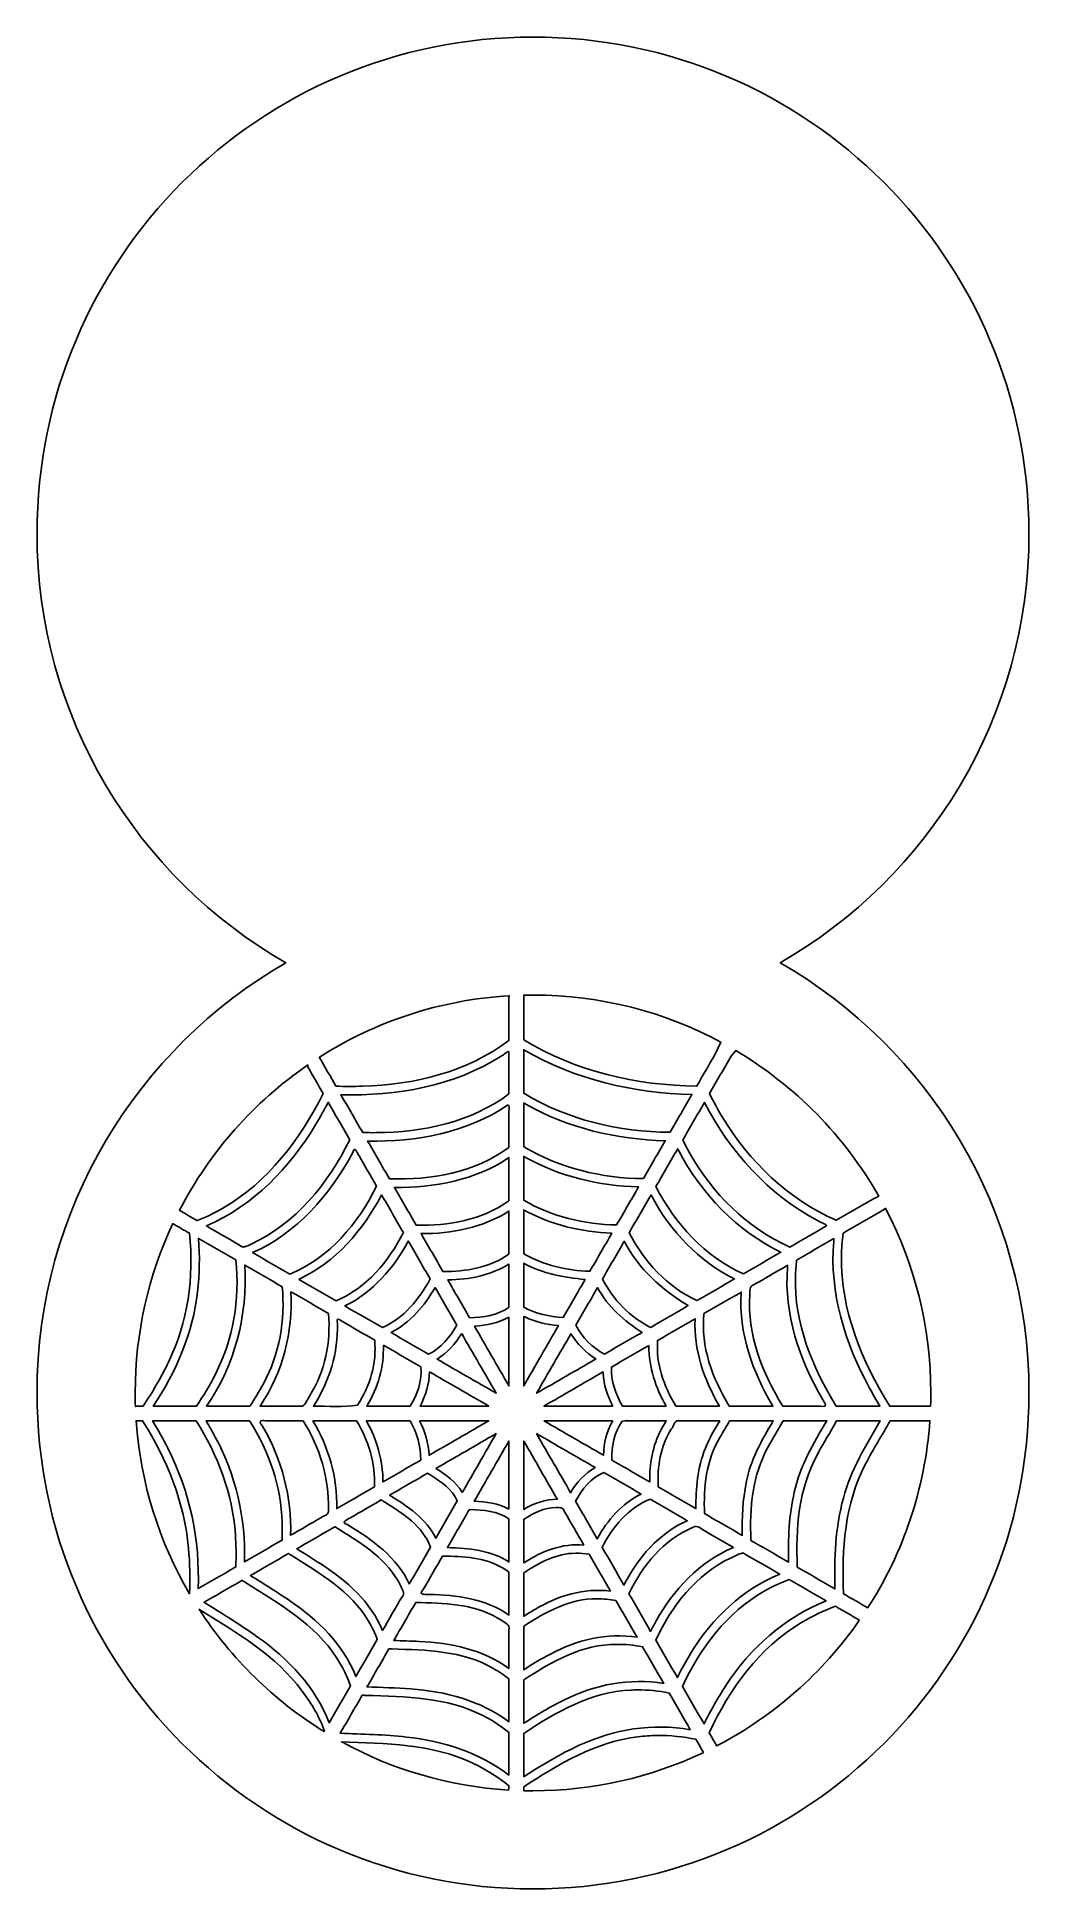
# Model space of a CAD drawing. Header units: centimetres. Extents: x -5.6 to 5.6, y -10.4 to 10.4.
import ezdxf

# ---------------------------------------------------------------- set-up
doc = ezdxf.new("R2010")
doc.units = ezdxf.units.CM
doc.header["$MEASUREMENT"] = 0
doc.layers.add('Camada 1', color=7, linetype='Continuous')

msp = doc.modelspace()

# ---------------------------------------------------------------- linework, layer by layer
at = {"layer": 'Camada 1'}
for points, knots in [([(2.78844, 0.00324), (4.4669, -0.96307), (5.59694, -2.77491), (5.59694, -4.85073), (5.59694, -4.85073), (5.59694, -7.94183), (3.0911, -10.44767), (0, -10.44767), (0, -10.44767), (-3.0911, -10.44767), (-5.59694, -7.9418), (-5.59694, -4.8507), (-5.59694, -4.8507), (-5.59694, -2.77557), (-4.46765, -0.96424), (-2.79011, 0.00229), (-2.79011, 0.00229), (-2.79011, 0.00229), (-2.79011, 0.00229), (-2.79011, 0.00229), (-2.79011, 0.00229), (-4.46971, 0.96831), (-5.59694, 2.77406), (-5.59694, 4.8507), (-5.59694, 4.8507), (-5.59694, 7.9418), (-3.0911, 10.44764), (0, 10.44764), (0, 10.44764), (3.0911, 10.44764), (5.59694, 7.9418), (5.59694, 4.8507), (5.59694, 4.8507), (5.59694, 2.77253), (4.47006, 0.96873), (2.78844, 0.00324), (2.78844, 0.00324), (2.78844, 0.00324), (2.78844, 0.00324), (2.78844, 0.00324)], [0, 0, 0, 0, 0.09090909, 0.09090909, 0.09090909, 0.09090909, 0.18181818, 0.18181818, 0.18181818, 0.18181818, 0.27272727, 0.27272727, 0.27272727, 0.27272727, 0.36363636, 0.36363636, 0.36363636, 0.36363636, 0.45454545, 0.45454545, 0.45454545, 0.45454545, 0.54545455, 0.54545455, 0.54545455, 0.54545455, 0.63636364, 0.63636364, 0.63636364, 0.63636364, 0.72727273, 0.72727273, 0.72727273, 0.72727273, 0.81818182, 0.81818182, 0.81818182, 0.81818182, 1, 1, 1, 1]), ([(-2.41189, -1.06337), (-2.34916, -1.17211), (-2.2864, -1.28088), (-2.22361, -1.38963), (-2.22361, -1.38963), (-2.12386, -1.39325), (-2.02398, -1.39349), (-1.92423, -1.3905), (-1.92423, -1.3905), (-1.34008, -1.37568), (-0.74403, -1.22857), (-0.27146, -0.87358), (-0.27146, -0.87358), (-0.27146, -0.87358), (-0.27146, -0.87358), (-0.27146, -0.87358), (-0.27146, -0.87358), (-0.27146, -0.87358), (-0.27146, -0.87355), (-0.27146, -0.87355), (-0.27146, -0.87355), (-0.27146, -0.71181), (-0.27146, -0.55002), (-0.27146, -0.38828), (-0.27146, -0.38828), (-0.27146, -0.38828), (-0.26873, -0.36942), (-0.26873, -0.36942), (-0.26873, -0.36942), (-1.05303, -0.41572), (-1.78318, -0.66337), (-2.4082, -1.06141), (-2.4082, -1.06141), (-2.4082, -1.06141), (-2.41189, -1.06337), (-2.41189, -1.06337)], [0, 0, 0, 0, 0.1, 0.1, 0.1, 0.1, 0.2, 0.2, 0.2, 0.2, 0.3, 0.3, 0.3, 0.3, 0.4, 0.4, 0.4, 0.4, 0.5, 0.5, 0.5, 0.5, 0.6, 0.6, 0.6, 0.6, 0.7, 0.7, 0.7, 0.7, 0.8, 0.8, 0.8, 0.8, 1, 1, 1, 1]), ([(-0.10258, -0.37538), (-0.10258, -0.37538), (-0.10258, -0.37538), (-0.10258, -0.37538), (-0.10258, -0.37538), (-0.10258, -0.37538), (-0.10475, -0.374), (-0.10475, -0.374), (-0.10475, -0.374), (-0.10475, -0.53809), (-0.10475, -0.70219), (-0.10475, -0.86628), (-0.10475, -0.86628), (0.4795, -1.22183), (1.16671, -1.38428), (1.84851, -1.38804), (1.84851, -1.38804), (1.91632, -1.27062), (1.98411, -1.15317), (2.05195, -1.03575), (2.05195, -1.03575), (2.05195, -1.03575), (2.11905, -0.89208), (2.11905, -0.89208), (2.11905, -0.89208), (1.48786, -0.55352), (0.76637, -0.36148), (-0.00002, -0.36148), (-0.00002, -0.36148), (-0.03505, -0.36148), (-0.07, -0.3619), (-0.10482, -0.3627), (-0.10482, -0.3627), (-0.10482, -0.3627), (-0.10258, -0.37538), (-0.10258, -0.37538)], [0, 0, 0, 0, 0.1, 0.1, 0.1, 0.1, 0.2, 0.2, 0.2, 0.2, 0.3, 0.3, 0.3, 0.3, 0.4, 0.4, 0.4, 0.4, 0.5, 0.5, 0.5, 0.5, 0.6, 0.6, 0.6, 0.6, 0.7, 0.7, 0.7, 0.7, 0.8, 0.8, 0.8, 0.8, 1, 1, 1, 1]), ([(-0.27146, -1.47718), (-0.27146, -1.3211), (-0.27146, -1.16502), (-0.27146, -1.00892), (-0.27146, -1.00892), (-0.27408, -0.97325), (-0.33155, -1.04255), (-0.35848, -1.04937), (-0.35848, -1.04937), (-0.89177, -1.39208), (-1.54125, -1.5022), (-2.1677, -1.48662), (-2.1677, -1.48662), (-2.08573, -1.62846), (-2.00379, -1.77033), (-1.92182, -1.91218), (-1.92182, -1.91218), (-1.87068, -1.91374), (-1.81951, -1.9148), (-1.76834, -1.91427), (-1.76834, -1.91427), (-1.24214, -1.91359), (-0.70006, -1.79569), (-0.27146, -1.47718), (-0.27146, -1.47718), (-0.27146, -1.47718), (-0.27146, -1.47718), (-0.27146, -1.47718)], [0, 0, 0, 0, 0.125, 0.125, 0.125, 0.125, 0.25, 0.25, 0.25, 0.25, 0.375, 0.375, 0.375, 0.375, 0.5, 0.5, 0.5, 0.5, 0.625, 0.625, 0.625, 0.625, 0.75, 0.75, 0.75, 0.75, 1, 1, 1, 1]), ([(-0.10231, -0.97868), (-0.10231, -0.97868), (-0.10474, -0.97733), (-0.10474, -0.97733), (-0.10474, -0.97733), (-0.10474, -1.14161), (-0.10474, -1.30589), (-0.10474, -1.47017), (-0.10474, -1.47017), (0.39069, -1.76841), (0.97055, -1.90612), (1.54668, -1.9106), (1.54668, -1.9106), (1.6292, -1.76783), (1.71167, -1.62506), (1.7942, -1.48229), (1.7942, -1.48229), (1.13369, -1.47078), (0.46953, -1.31314), (-0.10231, -0.97868), (-0.10231, -0.97868), (-0.10231, -0.97868), (-0.10231, -0.97868), (-0.10231, -0.97868)], [0, 0, 0, 0, 0.14285714, 0.14285714, 0.14285714, 0.14285714, 0.28571429, 0.28571429, 0.28571429, 0.28571429, 0.42857143, 0.42857143, 0.42857143, 0.42857143, 0.57142857, 0.57142857, 0.57142857, 0.57142857, 0.71428571, 0.71428571, 0.71428571, 0.71428571, 1, 1, 1, 1]), ([(2.2365, -1.05004), (2.2365, -1.05004), (2.2365, -1.05004), (2.2365, -1.05004), (2.2365, -1.05004), (2.2365, -1.05004), (2.2365, -1.05004), (2.2365, -1.05004), (2.2365, -1.05004), (2.1548, -1.19146), (2.07309, -1.33283), (1.99144, -1.47425), (1.99144, -1.47425), (2.03682, -1.56318), (2.08426, -1.65081), (2.13654, -1.73627), (2.13654, -1.73627), (2.43668, -2.23969), (2.88068, -2.66353), (3.42075, -2.90277), (3.42075, -2.90277), (3.56151, -2.82154), (3.70229, -2.74029), (3.84305, -2.65906), (3.84305, -2.65906), (3.84305, -2.65906), (3.90203, -2.62943), (3.90203, -2.62943), (3.90203, -2.62943), (3.51561, -1.95204), (2.95784, -1.38504), (2.28778, -0.98737), (2.28778, -0.98737), (2.28778, -0.98737), (2.2365, -1.05004), (2.2365, -1.05004)], [0, 0, 0, 0, 0.1, 0.1, 0.1, 0.1, 0.2, 0.2, 0.2, 0.2, 0.3, 0.3, 0.3, 0.3, 0.4, 0.4, 0.4, 0.4, 0.5, 0.5, 0.5, 0.5, 0.6, 0.6, 0.6, 0.6, 0.7, 0.7, 0.7, 0.7, 0.8, 0.8, 0.8, 0.8, 1, 1, 1, 1]), ([(-3.99002, -2.79097), (-3.92305, -2.82968), (-3.85609, -2.86839), (-3.78915, -2.9071), (-3.78915, -2.9071), (-3.68898, -2.86649), (-3.59174, -2.81942), (-3.4984, -2.76497), (-3.4984, -2.76497), (-2.99252, -2.47282), (-2.62535, -1.9899), (-2.36871, -1.47211), (-2.36871, -1.47211), (-2.36871, -1.47211), (-2.36871, -1.47211), (-2.36871, -1.47211), (-2.36871, -1.47211), (-2.42631, -1.37234), (-2.48394, -1.27253), (-2.54154, -1.17279), (-2.54154, -1.17279), (-2.54154, -1.17279), (-2.54249, -1.15041), (-2.54249, -1.15041), (-2.54249, -1.15041), (-3.14902, -1.56795), (-3.64781, -2.13077), (-3.98862, -2.7886), (-3.98862, -2.7886), (-3.98862, -2.7886), (-3.99002, -2.79097), (-3.99002, -2.79097)], [0, 0, 0, 0, 0.11111111, 0.11111111, 0.11111111, 0.11111111, 0.22222222, 0.22222222, 0.22222222, 0.22222222, 0.33333333, 0.33333333, 0.33333333, 0.33333333, 0.44444444, 0.44444444, 0.44444444, 0.44444444, 0.55555556, 0.55555556, 0.55555556, 0.55555556, 0.66666667, 0.66666667, 0.66666667, 0.66666667, 0.77777778, 0.77777778, 0.77777778, 0.77777778, 1, 1, 1, 1]), ([(-2.06692, -1.99492), (-2.14844, -1.85369), (-2.22993, -1.71245), (-2.31145, -1.57124), (-2.31145, -1.57124), (-2.35463, -1.6548), (-2.40048, -1.73679), (-2.44887, -1.81754), (-2.44887, -1.81754), (-2.74031, -2.30715), (-3.15782, -2.73755), (-3.68564, -2.96681), (-3.68564, -2.96681), (-3.56092, -3.0388), (-3.43622, -3.11074), (-3.31149, -3.18271), (-3.31149, -3.18271), (-3.27313, -3.22425), (-3.22965, -3.19382), (-3.18846, -3.17448), (-3.18846, -3.17448), (-2.67869, -2.94271), (-2.31164, -2.48802), (-2.06692, -1.99492), (-2.06692, -1.99492), (-2.06692, -1.99492), (-2.06692, -1.99492), (-2.06692, -1.99492)], [0, 0, 0, 0, 0.125, 0.125, 0.125, 0.125, 0.25, 0.25, 0.25, 0.25, 0.375, 0.375, 0.375, 0.375, 0.5, 0.5, 0.5, 0.5, 0.625, 0.625, 0.625, 0.625, 0.75, 0.75, 0.75, 0.75, 1, 1, 1, 1]), ([(-0.27146, -2.08027), (-0.27146, -1.96131), (-0.27146, -1.84233), (-0.27146, -1.72335), (-0.27146, -1.72335), (-0.28114, -1.69192), (-0.25133, -1.58563), (-0.28765, -1.60476), (-0.28765, -1.60476), (-0.74752, -1.91647), (-1.31699, -2.02095), (-1.86589, -2.00896), (-1.86589, -2.00896), (-1.78403, -2.15096), (-1.70214, -2.29302), (-1.62028, -2.43505), (-1.62028, -2.43505), (-1.14964, -2.45053), (-0.6577, -2.3633), (-0.27146, -2.08027), (-0.27146, -2.08027), (-0.27146, -2.08027), (-0.27146, -2.08027), (-0.27146, -2.08027)], [0, 0, 0, 0, 0.14285714, 0.14285714, 0.14285714, 0.14285714, 0.28571429, 0.28571429, 0.28571429, 0.28571429, 0.42857143, 0.42857143, 0.42857143, 0.42857143, 0.57142857, 0.57142857, 0.57142857, 0.57142857, 0.71428571, 0.71428571, 0.71428571, 0.71428571, 1, 1, 1, 1]), ([(-0.08258, -1.59339), (-0.08996, -1.58916), (-0.09737, -1.58495), (-0.10475, -1.58072), (-0.10475, -1.58072), (-0.10475, -1.74492), (-0.10475, -1.90909), (-0.10475, -2.07327), (-0.10475, -2.07327), (0.30117, -2.31568), (0.77443, -2.4272), (1.24515, -2.43321), (1.24515, -2.43321), (1.32757, -2.29044), (1.40999, -2.1477), (1.49238, -2.0049), (1.49238, -2.0049), (0.9448, -1.99278), (0.39542, -1.86345), (-0.08258, -1.59339), (-0.08258, -1.59339), (-0.08258, -1.59339), (-0.08258, -1.59339), (-0.08258, -1.59339)], [0, 0, 0, 0, 0.14285714, 0.14285714, 0.14285714, 0.14285714, 0.28571429, 0.28571429, 0.28571429, 0.28571429, 0.42857143, 0.42857143, 0.42857143, 0.42857143, 0.57142857, 0.57142857, 0.57142857, 0.57142857, 0.71428571, 0.71428571, 0.71428571, 0.71428571, 1, 1, 1, 1]), ([(1.93633, -1.57582), (1.93633, -1.57582), (1.93472, -1.57259), (1.93472, -1.57259), (1.93472, -1.57259), (1.85291, -1.71425), (1.7711, -1.85596), (1.68937, -1.99759), (1.68937, -1.99759), (1.71414, -2.0458), (1.73919, -2.09358), (1.76663, -2.14062), (1.76663, -2.14062), (2.02325, -2.59909), (2.4142, -2.98879), (2.89741, -3.20485), (2.89741, -3.20485), (3.03584, -3.12495), (3.17435, -3.04507), (3.31278, -2.96516), (3.31278, -2.96516), (3.30894, -2.9445), (3.23822, -2.92645), (3.21031, -2.90515), (3.21031, -2.90515), (2.65628, -2.61322), (2.22184, -2.12853), (1.93633, -1.57582), (1.93633, -1.57582), (1.93633, -1.57582), (1.93633, -1.57582), (1.93633, -1.57582)], [0, 0, 0, 0, 0.11111111, 0.11111111, 0.11111111, 0.11111111, 0.22222222, 0.22222222, 0.22222222, 0.22222222, 0.33333333, 0.33333333, 0.33333333, 0.33333333, 0.44444444, 0.44444444, 0.44444444, 0.44444444, 0.55555556, 0.55555556, 0.55555556, 0.55555556, 0.66666667, 0.66666667, 0.66666667, 0.66666667, 0.77777778, 0.77777778, 0.77777778, 0.77777778, 1, 1, 1, 1]), ([(-1.76511, -2.518), (-1.83086, -2.40396), (-1.89663, -2.28993), (-1.96238, -2.17592), (-1.96238, -2.17592), (-1.9868, -2.13589), (-2.01172, -2.05913), (-2.03448, -2.13888), (-2.03448, -2.13888), (-2.28782, -2.61545), (-2.664, -3.04574), (-3.1642, -3.2678), (-3.1642, -3.2678), (-3.02434, -3.3486), (-2.88448, -3.42935), (-2.7446, -3.51016), (-2.7446, -3.51016), (-2.29923, -3.32784), (-1.97525, -2.9407), (-1.76511, -2.518), (-1.76511, -2.518), (-1.76511, -2.518), (-1.76511, -2.518), (-1.76511, -2.518)], [0, 0, 0, 0, 0.14285714, 0.14285714, 0.14285714, 0.14285714, 0.28571429, 0.28571429, 0.28571429, 0.28571429, 0.42857143, 0.42857143, 0.42857143, 0.42857143, 0.57142857, 0.57142857, 0.57142857, 0.57142857, 0.71428571, 0.71428571, 0.71428571, 0.71428571, 1, 1, 1, 1]), ([(-0.27146, -2.68336), (-0.27146, -2.52096), (-0.27146, -2.35858), (-0.27146, -2.19621), (-0.27146, -2.19621), (-0.64862, -2.4504), (-1.11485, -2.53871), (-1.56461, -2.53125), (-1.56461, -2.53125), (-1.48256, -2.67336), (-1.40052, -2.81547), (-1.31847, -2.9576), (-1.31847, -2.9576), (-0.9525, -2.96716), (-0.57423, -2.89998), (-0.27146, -2.68336), (-0.27146, -2.68336), (-0.27146, -2.68336), (-0.27146, -2.68336), (-0.27146, -2.68336)], [0, 0, 0, 0, 0.16666667, 0.16666667, 0.16666667, 0.16666667, 0.33333333, 0.33333333, 0.33333333, 0.33333333, 0.5, 0.5, 0.5, 0.5, 0.66666667, 0.66666667, 0.66666667, 0.66666667, 1, 1, 1, 1]), ([(-0.09726, -2.18754), (-0.09726, -2.18754), (-0.10475, -2.18325), (-0.10475, -2.18325), (-0.10475, -2.18325), (-0.10475, -2.34787), (-0.10475, -2.5125), (-0.10475, -2.67715), (-0.10475, -2.67715), (0.21085, -2.86183), (0.5783, -2.94938), (0.94361, -2.95517), (0.94361, -2.95517), (1.02603, -2.81243), (1.10842, -2.66968), (1.19084, -2.52692), (1.19084, -2.52692), (0.74478, -2.51464), (0.29911, -2.40815), (-0.09152, -2.19082), (-0.09152, -2.19082), (-0.09152, -2.19082), (-0.09726, -2.18754), (-0.09726, -2.18754)], [0, 0, 0, 0, 0.14285714, 0.14285714, 0.14285714, 0.14285714, 0.28571429, 0.28571429, 0.28571429, 0.28571429, 0.42857143, 0.42857143, 0.42857143, 0.42857143, 0.57142857, 0.57142857, 0.57142857, 0.57142857, 0.71428571, 0.71428571, 0.71428571, 0.71428571, 1, 1, 1, 1]), ([(1.64584, -2.12001), (1.6415, -2.11189), (1.63721, -2.10379), (1.63288, -2.09567), (1.63288, -2.09567), (1.55112, -2.23728), (1.46931, -2.37885), (1.38758, -2.52043), (1.38758, -2.52043), (1.59946, -2.94315), (1.9386, -3.31003), (2.37403, -3.5069), (2.37403, -3.5069), (2.51511, -3.42557), (2.65613, -3.34429), (2.79715, -3.26293), (2.79715, -3.26293), (2.2992, -3.02394), (1.9037, -2.60428), (1.64584, -2.12001), (1.64584, -2.12001), (1.64584, -2.12001), (1.64584, -2.12001), (1.64584, -2.12001)], [0, 0, 0, 0, 0.14285714, 0.14285714, 0.14285714, 0.14285714, 0.28571429, 0.28571429, 0.28571429, 0.28571429, 0.42857143, 0.42857143, 0.42857143, 0.42857143, 0.57142857, 0.57142857, 0.57142857, 0.57142857, 0.71428571, 0.71428571, 0.71428571, 0.71428571, 1, 1, 1, 1]), ([(-1.70836, -2.61579), (-1.91741, -3.01497), (-2.2279, -3.37787), (-2.64215, -3.56932), (-2.64215, -3.56932), (-2.50211, -3.65012), (-2.36206, -3.7309), (-2.22199, -3.81168), (-2.22199, -3.81168), (-1.8797, -3.66724), (-1.62692, -3.36647), (-1.46301, -3.04082), (-1.46301, -3.04082), (-1.5448, -2.89916), (-1.62658, -2.7575), (-1.70836, -2.61579)], [0, 0, 0, 0, 0.2, 0.2, 0.2, 0.2, 0.4, 0.4, 0.4, 0.4, 0.6, 0.6, 0.6, 0.6, 1, 1, 1, 1]), ([(1.33972, -2.63256), (1.33972, -2.63256), (1.3357, -2.62505), (1.3357, -2.62505), (1.3357, -2.62505), (1.3357, -2.62505), (1.33163, -2.61746), (1.33163, -2.61746), (1.33163, -2.61746), (1.24966, -2.7593), (1.16772, -2.90117), (1.08575, -3.04302), (1.08575, -3.04302), (1.25231, -3.36991), (1.51549, -3.65365), (1.85066, -3.80902), (1.85066, -3.80902), (1.99184, -3.72753), (2.13297, -3.64601), (2.2741, -3.56449), (2.2741, -3.56449), (1.8715, -3.36538), (1.55154, -3.0255), (1.33972, -2.63256), (1.33972, -2.63256), (1.33972, -2.63256), (1.33972, -2.63256), (1.33972, -2.63256)], [0, 0, 0, 0, 0.125, 0.125, 0.125, 0.125, 0.25, 0.25, 0.25, 0.25, 0.375, 0.375, 0.375, 0.375, 0.5, 0.5, 0.5, 0.5, 0.625, 0.625, 0.625, 0.625, 0.75, 0.75, 0.75, 0.75, 1, 1, 1, 1]), ([(-0.27146, -3.28646), (-0.27146, -3.12379), (-0.27146, -2.96113), (-0.27146, -2.79849), (-0.27146, -2.79849), (-0.56303, -2.98674), (-0.91773, -3.05574), (-1.26283, -3.05381), (-1.26283, -3.05381), (-1.18078, -3.19592), (-1.09871, -3.33803), (-1.01666, -3.48016), (-1.01666, -3.48016), (-0.75642, -3.48521), (-0.48813, -3.43565), (-0.27146, -3.28646), (-0.27146, -3.28646), (-0.27146, -3.28646), (-0.27146, -3.28646), (-0.27146, -3.28646)], [0, 0, 0, 0, 0.16666667, 0.16666667, 0.16666667, 0.16666667, 0.33333333, 0.33333333, 0.33333333, 0.33333333, 0.5, 0.5, 0.5, 0.5, 0.66666667, 0.66666667, 0.66666667, 0.66666667, 1, 1, 1, 1]), ([(-0.09988, -2.78872), (-0.09988, -2.78872), (-0.10475, -2.78599), (-0.10475, -2.78599), (-0.10475, -2.78599), (-0.10475, -2.95059), (-0.10475, -3.11511), (-0.10475, -3.27965), (-0.10475, -3.27965), (0.12086, -3.40885), (0.3819, -3.471), (0.64209, -3.47772), (0.64209, -3.47772), (0.72456, -3.33479), (0.80708, -3.19184), (0.88958, -3.04891), (0.88958, -3.04891), (0.54602, -3.03653), (0.20201, -2.95382), (-0.09988, -2.78872), (-0.09988, -2.78872), (-0.09988, -2.78872), (-0.09988, -2.78872), (-0.09988, -2.78872)], [0, 0, 0, 0, 0.14285714, 0.14285714, 0.14285714, 0.14285714, 0.28571429, 0.28571429, 0.28571429, 0.28571429, 0.42857143, 0.42857143, 0.42857143, 0.42857143, 0.57142857, 0.57142857, 0.57142857, 0.57142857, 0.71428571, 0.71428571, 0.71428571, 0.71428571, 1, 1, 1, 1]), ([(3.91848, -2.8074), (3.91848, -2.8074), (3.91848, -2.8074), (3.91848, -2.8074), (3.91848, -2.8074), (3.77844, -2.88828), (3.63839, -2.96917), (3.49835, -3.05002), (3.49835, -3.05002), (3.48795, -3.13593), (3.4815, -3.22234), (3.48099, -3.30889), (3.48099, -3.30889), (3.4707, -3.915), (3.71017, -4.49256), (4.02603, -4.99923), (4.02603, -4.99923), (4.17684, -4.99923), (4.32771, -4.99923), (4.47855, -4.99923), (4.47855, -4.99923), (4.47855, -4.99923), (4.48691, -4.9969), (4.48691, -4.9969), (4.48691, -4.9969), (4.48847, -4.94835), (4.48924, -4.89961), (4.48924, -4.85072), (4.48924, -4.85072), (4.48924, -4.09917), (4.30459, -3.39075), (3.97814, -2.7684), (3.97814, -2.7684), (3.97814, -2.7684), (3.91848, -2.8074), (3.91848, -2.8074)], [0, 0, 0, 0, 0.1, 0.1, 0.1, 0.1, 0.2, 0.2, 0.2, 0.2, 0.3, 0.3, 0.3, 0.3, 0.4, 0.4, 0.4, 0.4, 0.5, 0.5, 0.5, 0.5, 0.6, 0.6, 0.6, 0.6, 0.7, 0.7, 0.7, 0.7, 0.8, 0.8, 0.8, 0.8, 1, 1, 1, 1]), ([(-4.48575, -4.99913), (-4.45712, -4.99913), (-4.42855, -4.99916), (-4.40005, -4.99921), (-4.40005, -4.99921), (-4.29416, -4.83998), (-4.19484, -4.6761), (-4.11337, -4.50341), (-4.11337, -4.50341), (-3.89427, -4.0547), (-3.82444, -3.54435), (-3.87559, -3.04947), (-3.87559, -3.04947), (-3.87559, -3.04947), (-3.87559, -3.04952), (-3.87559, -3.04952), (-3.87559, -3.04952), (-3.93822, -3.01335), (-4.00087, -2.97718), (-4.06352, -2.94099), (-4.06352, -2.94099), (-4.06352, -2.94099), (-4.06675, -2.94694), (-4.06675, -2.94694), (-4.06675, -2.94694), (-4.33776, -3.52492), (-4.48921, -4.17011), (-4.48921, -4.8507), (-4.48921, -4.8507), (-4.48921, -4.90256), (-4.48834, -4.95421), (-4.48659, -5.00561), (-4.48659, -5.00561), (-4.48659, -5.00561), (-4.48575, -4.99913), (-4.48575, -4.99913)], [0, 0, 0, 0, 0.1, 0.1, 0.1, 0.1, 0.2, 0.2, 0.2, 0.2, 0.3, 0.3, 0.3, 0.3, 0.4, 0.4, 0.4, 0.4, 0.5, 0.5, 0.5, 0.5, 0.6, 0.6, 0.6, 0.6, 0.7, 0.7, 0.7, 0.7, 0.8, 0.8, 0.8, 0.8, 1, 1, 1, 1]), ([(-3.35304, -3.35099), (-3.49361, -3.26987), (-3.63421, -3.18872), (-3.77481, -3.10757), (-3.77481, -3.10757), (-3.75997, -3.30831), (-3.76145, -3.51061), (-3.78534, -3.71066), (-3.78534, -3.71066), (-3.83691, -4.17508), (-4.02868, -4.61278), (-4.28519, -4.99921), (-4.28519, -4.99921), (-4.12237, -4.99921), (-3.95951, -4.99921), (-3.79669, -4.99921), (-3.79669, -4.99921), (-3.71988, -4.88316), (-3.64773, -4.76511), (-3.58476, -4.6402), (-3.58476, -4.6402), (-3.37958, -4.24745), (-3.30779, -3.79215), (-3.35304, -3.35099), (-3.35304, -3.35099), (-3.35304, -3.35099), (-3.35304, -3.35099), (-3.35304, -3.35099)], [0, 0, 0, 0, 0.125, 0.125, 0.125, 0.125, 0.25, 0.25, 0.25, 0.25, 0.375, 0.375, 0.375, 0.375, 0.5, 0.5, 0.5, 0.5, 0.625, 0.625, 0.625, 0.625, 0.75, 0.75, 0.75, 0.75, 1, 1, 1, 1]), ([(3.39349, -3.1408), (3.39447, -3.13019), (3.39545, -3.11953), (3.39648, -3.10892), (3.39648, -3.10892), (3.25601, -3.18996), (3.11562, -3.27106), (2.97521, -3.35207), (2.97521, -3.35207), (2.96833, -3.41337), (2.96338, -3.47497), (2.96198, -3.53664), (2.96198, -3.53664), (2.94642, -4.06086), (3.15065, -4.56235), (3.42262, -4.9992), (3.42262, -4.9992), (3.58648, -4.9992), (3.75031, -4.9992), (3.91416, -4.9992), (3.91416, -4.9992), (3.87381, -4.93202), (3.83457, -4.86463), (3.79743, -4.79576), (3.79743, -4.79576), (3.52076, -4.29362), (3.34394, -3.71958), (3.39349, -3.1408), (3.39349, -3.1408), (3.39349, -3.1408), (3.39349, -3.1408), (3.39349, -3.1408)], [0, 0, 0, 0, 0.11111111, 0.11111111, 0.11111111, 0.11111111, 0.22222222, 0.22222222, 0.22222222, 0.22222222, 0.33333333, 0.33333333, 0.33333333, 0.33333333, 0.44444444, 0.44444444, 0.44444444, 0.44444444, 0.55555556, 0.55555556, 0.55555556, 0.55555556, 0.66666667, 0.66666667, 0.66666667, 0.66666667, 0.77777778, 0.77777778, 0.77777778, 0.77777778, 1, 1, 1, 1]), ([(-1.1612, -3.56366), (-1.24317, -3.42174), (-1.32511, -3.27979), (-1.40708, -3.13784), (-1.40708, -3.13784), (-1.57057, -3.44216), (-1.80747, -3.71619), (-2.12175, -3.86978), (-2.12175, -3.86978), (-1.98107, -3.95101), (-1.84039, -4.03229), (-1.69969, -4.11351), (-1.69969, -4.11351), (-1.45889, -4.00573), (-1.28079, -3.79551), (-1.1612, -3.56366), (-1.1612, -3.56366), (-1.1612, -3.56366), (-1.1612, -3.56366), (-1.1612, -3.56366)], [0, 0, 0, 0, 0.16666667, 0.16666667, 0.16666667, 0.16666667, 0.33333333, 0.33333333, 0.33333333, 0.33333333, 0.5, 0.5, 0.5, 0.5, 0.66666667, 0.66666667, 0.66666667, 0.66666667, 1, 1, 1, 1]), ([(1.75231, -3.866), (1.4501, -3.68389), (1.19571, -3.4578), (1.02957, -3.14001), (1.02957, -3.14001), (0.9476, -3.28204), (0.86566, -3.42407), (0.78369, -3.5661), (0.78369, -3.5661), (0.90498, -3.79711), (1.09116, -3.99719), (1.32783, -4.11109), (1.32783, -4.11109), (1.46931, -4.02938), (1.61081, -3.9477), (1.75231, -3.866), (1.75231, -3.866), (1.75231, -3.866), (1.75231, -3.866), (1.75231, -3.866)], [0, 0, 0, 0, 0.16666667, 0.16666667, 0.16666667, 0.16666667, 0.33333333, 0.33333333, 0.33333333, 0.33333333, 0.5, 0.5, 0.5, 0.5, 0.66666667, 0.66666667, 0.66666667, 0.66666667, 1, 1, 1, 1]), ([(-2.83078, -3.65256), (-2.83078, -3.65256), (-2.83078, -3.65256), (-2.83078, -3.65256), (-2.83078, -3.65256), (-2.83078, -3.65256), (-2.83078, -3.65256), (-2.83078, -3.65256), (-2.83078, -3.65256), (-2.97146, -3.57133), (-3.11214, -3.49005), (-3.25284, -3.40883), (-3.25284, -3.40883), (-3.22125, -3.97477), (-3.35828, -4.52717), (-3.68295, -4.99921), (-3.68295, -4.99921), (-3.51991, -4.99921), (-3.3569, -4.99921), (-3.19389, -4.99921), (-3.19389, -4.99921), (-3.13949, -4.91724), (-3.08856, -4.83395), (-3.04284, -4.74738), (-3.04284, -4.74738), (-2.86128, -4.41583), (-2.79336, -4.02885), (-2.83072, -3.65253), (-2.83072, -3.65253), (-2.83072, -3.65253), (-2.83078, -3.65253), (-2.83078, -3.65253), (-2.83078, -3.65253), (-2.83078, -3.65253), (-2.83078, -3.65256), (-2.83078, -3.65256)], [0, 0, 0, 0, 0.1, 0.1, 0.1, 0.1, 0.2, 0.2, 0.2, 0.2, 0.3, 0.3, 0.3, 0.3, 0.4, 0.4, 0.4, 0.4, 0.5, 0.5, 0.5, 0.5, 0.6, 0.6, 0.6, 0.6, 0.7, 0.7, 0.7, 0.7, 0.8, 0.8, 0.8, 0.8, 1, 1, 1, 1]), ([(-0.27146, -3.88817), (-0.27146, -3.72513), (-0.27146, -3.56215), (-0.27146, -3.39911), (-0.27146, -3.39911), (-0.47821, -3.52386), (-0.72205, -3.57276), (-0.96181, -3.57556), (-0.96181, -3.57556), (-0.87958, -3.71775), (-0.79734, -3.85996), (-0.71511, -4.0022), (-0.71511, -4.0022), (-0.56113, -4.00305), (-0.40201, -3.97175), (-0.27146, -3.88817), (-0.27146, -3.88817), (-0.27146, -3.88817), (-0.27146, -3.88817), (-0.27146, -3.88817)], [0, 0, 0, 0, 0.16666667, 0.16666667, 0.16666667, 0.16666667, 0.33333333, 0.33333333, 0.33333333, 0.33333333, 0.5, 0.5, 0.5, 0.5, 0.66666667, 0.66666667, 0.66666667, 0.66666667, 1, 1, 1, 1]), ([(0.58827, -3.57067), (0.34824, -3.54921), (0.10927, -3.50609), (-0.10475, -3.38829), (-0.10475, -3.38829), (-0.10475, -3.55302), (-0.10475, -3.71772), (-0.10475, -3.88248), (-0.10475, -3.88248), (0.03204, -3.95638), (0.18597, -3.99276), (0.34081, -3.99948), (0.34081, -3.99948), (0.42328, -3.85655), (0.5058, -3.71363), (0.58827, -3.57067), (0.58827, -3.57067), (0.58827, -3.57067), (0.58827, -3.57067), (0.58827, -3.57067)], [0, 0, 0, 0, 0.16666667, 0.16666667, 0.16666667, 0.16666667, 0.33333333, 0.33333333, 0.33333333, 0.33333333, 0.5, 0.5, 0.5, 0.5, 0.66666667, 0.66666667, 0.66666667, 0.66666667, 1, 1, 1, 1]), ([(2.87171, -3.43261), (2.87232, -3.42541), (2.87301, -3.41819), (2.87362, -3.41099), (2.87362, -3.41099), (2.74577, -3.48476), (2.61793, -3.55852), (2.49013, -3.63229), (2.49013, -3.63229), (2.43668, -3.64401), (2.45116, -3.70021), (2.44512, -3.74146), (2.44512, -3.74146), (2.41665, -4.1913), (2.58614, -4.62395), (2.81879, -4.99921), (2.81879, -4.99921), (2.96251, -4.99921), (3.10626, -4.99921), (3.24998, -4.99921), (3.24998, -4.99921), (3.3274, -5.01646), (3.30015, -4.97381), (3.26945, -4.92896), (3.26945, -4.92896), (3.00699, -4.47922), (2.83022, -3.95998), (2.87171, -3.43261), (2.87171, -3.43261), (2.87171, -3.43261), (2.87171, -3.43261), (2.87171, -3.43261)], [0, 0, 0, 0, 0.11111111, 0.11111111, 0.11111111, 0.11111111, 0.22222222, 0.22222222, 0.22222222, 0.22222222, 0.33333333, 0.33333333, 0.33333333, 0.33333333, 0.44444444, 0.44444444, 0.44444444, 0.44444444, 0.55555556, 0.55555556, 0.55555556, 0.55555556, 0.66666667, 0.66666667, 0.66666667, 0.66666667, 0.77777778, 0.77777778, 0.77777778, 0.77777778, 1, 1, 1, 1]), ([(-2.30873, -3.95411), (-2.44949, -3.87286), (-2.59027, -3.7916), (-2.73106, -3.71038), (-2.73106, -3.71038), (-2.70812, -4.16798), (-2.82216, -4.61589), (-3.07989, -4.99922), (-3.07989, -4.99922), (-2.91984, -4.99922), (-2.7598, -4.99922), (-2.59975, -4.99922), (-2.59975, -4.99922), (-2.56329, -4.97528), (-2.54517, -4.91871), (-2.51773, -4.88098), (-2.51773, -4.88098), (-2.34947, -4.60535), (-2.27782, -4.2769), (-2.30873, -3.95411), (-2.30873, -3.95411), (-2.30873, -3.95411), (-2.30873, -3.95411), (-2.30873, -3.95411)], [0, 0, 0, 0, 0.14285714, 0.14285714, 0.14285714, 0.14285714, 0.28571429, 0.28571429, 0.28571429, 0.28571429, 0.42857143, 0.42857143, 0.42857143, 0.42857143, 0.57142857, 0.57142857, 0.57142857, 0.57142857, 0.71428571, 0.71428571, 0.71428571, 0.71428571, 1, 1, 1, 1]), ([(-1.1053, -3.66013), (-1.22325, -3.86883), (-1.38668, -4.05738), (-1.6011, -4.17025), (-1.6011, -4.17025), (-1.46034, -4.25156), (-1.31956, -4.33289), (-1.1788, -4.41425), (-1.1788, -4.41425), (-1.03831, -4.34527), (-0.93284, -4.22063), (-0.85969, -4.08595), (-0.85969, -4.08595), (-0.94155, -3.944), (-1.02343, -3.80205), (-1.1053, -3.66013)], [0, 0, 0, 0, 0.2, 0.2, 0.2, 0.2, 0.4, 0.4, 0.4, 0.4, 0.6, 0.6, 0.6, 0.6, 1, 1, 1, 1]), ([(0.72827, -3.6623), (0.6462, -3.80422), (0.56415, -3.94617), (0.48213, -4.08812), (0.48213, -4.08812), (0.55674, -4.22285), (0.66811, -4.3417), (0.80553, -4.41263), (0.80553, -4.41263), (0.94714, -4.33085), (1.08871, -4.24906), (1.23032, -4.16731), (1.23032, -4.16731), (1.02515, -4.03777), (0.84574, -3.87886), (0.72827, -3.6623)], [0, 0, 0, 0, 0.2, 0.2, 0.2, 0.2, 0.4, 0.4, 0.4, 0.4, 0.6, 0.6, 0.6, 0.6, 1, 1, 1, 1]), ([(2.35024, -3.72442), (2.35024, -3.72442), (2.35024, -3.72442), (2.35024, -3.72442), (2.35024, -3.72442), (2.35024, -3.72442), (2.3505, -3.72117), (2.3505, -3.72117), (2.3505, -3.72117), (2.3505, -3.72117), (2.35106, -3.71254), (2.35106, -3.71254), (2.35106, -3.71254), (2.21054, -3.79369), (2.07005, -3.87486), (1.92953, -3.95598), (1.92953, -3.95598), (1.88929, -4.32597), (2.02483, -4.68967), (2.21541, -4.99923), (2.21541, -4.99923), (2.37943, -4.99923), (2.54344, -4.99923), (2.70743, -4.99923), (2.70743, -4.99923), (2.47851, -4.61869), (2.31899, -4.17596), (2.35024, -3.72442), (2.35024, -3.72442), (2.35024, -3.72442), (2.35024, -3.72442), (2.35024, -3.72442)], [0, 0, 0, 0, 0.11111111, 0.11111111, 0.11111111, 0.11111111, 0.22222222, 0.22222222, 0.22222222, 0.22222222, 0.33333333, 0.33333333, 0.33333333, 0.33333333, 0.44444444, 0.44444444, 0.44444444, 0.44444444, 0.55555556, 0.55555556, 0.55555556, 0.55555556, 0.66666667, 0.66666667, 0.66666667, 0.66666667, 0.77777778, 0.77777778, 0.77777778, 0.77777778, 1, 1, 1, 1]), ([(-1.7867, -4.25565), (-1.90521, -4.18728), (-2.02369, -4.11891), (-2.14217, -4.05054), (-2.14217, -4.05054), (-2.18524, -4.02117), (-2.22575, -3.99429), (-2.20765, -4.06702), (-2.20765, -4.06702), (-2.19667, -4.39725), (-2.29917, -4.72377), (-2.47708, -4.9992), (-2.47708, -4.9992), (-2.31333, -4.9992), (-2.14029, -5.01341), (-1.98072, -4.98782), (-1.98072, -4.98782), (-1.83639, -4.77418), (-1.76284, -4.51423), (-1.7867, -4.25565), (-1.7867, -4.25565), (-1.7867, -4.25565), (-1.7867, -4.25565), (-1.7867, -4.25565)], [0, 0, 0, 0, 0.14285714, 0.14285714, 0.14285714, 0.14285714, 0.28571429, 0.28571429, 0.28571429, 0.28571429, 0.42857143, 0.42857143, 0.42857143, 0.42857143, 0.57142857, 0.57142857, 0.57142857, 0.57142857, 0.71428571, 0.71428571, 0.71428571, 0.71428571, 1, 1, 1, 1]), ([(-0.27146, -3.99789), (-0.39071, -4.06073), (-0.52535, -4.09004), (-0.65974, -4.09597), (-0.65974, -4.09597), (-0.53517, -4.31822), (-0.40005, -4.54658), (-0.27146, -4.77119), (-0.27146, -4.77119), (-0.27146, -4.51341), (-0.27146, -4.25565), (-0.27146, -3.99789)], [0, 0, 0, 0, 0.25, 0.25, 0.25, 0.25, 0.5, 0.5, 0.5, 0.5, 1, 1, 1, 1]), ([(-0.09395, -3.99408), (-0.09395, -3.99408), (-0.09694, -3.99265), (-0.09694, -3.99265), (-0.09694, -3.99265), (-0.09694, -3.99265), (-0.10475, -3.98892), (-0.10475, -3.98892), (-0.10475, -3.98892), (-0.10475, -4.24967), (-0.10475, -4.51041), (-0.10475, -4.77113), (-0.10475, -4.77113), (0.02593, -4.5447), (0.15663, -4.3183), (0.28731, -4.09184), (0.28731, -4.09184), (0.15581, -4.08113), (0.02569, -4.04914), (-0.09395, -3.99408), (-0.09395, -3.99408), (-0.09395, -3.99408), (-0.09395, -3.99408), (-0.09395, -3.99408)], [0, 0, 0, 0, 0.14285714, 0.14285714, 0.14285714, 0.14285714, 0.28571429, 0.28571429, 0.28571429, 0.28571429, 0.42857143, 0.42857143, 0.42857143, 0.42857143, 0.57142857, 0.57142857, 0.57142857, 0.57142857, 0.71428571, 0.71428571, 0.71428571, 0.71428571, 1, 1, 1, 1]), ([(1.8293, -4.01652), (1.8293, -4.01652), (1.8293, -4.01652), (1.8293, -4.01652), (1.8293, -4.01652), (1.8293, -4.01652), (1.82962, -4.01409), (1.82962, -4.01409), (1.82962, -4.01409), (1.68865, -4.0954), (1.54768, -4.17673), (1.40676, -4.25809), (1.40676, -4.25809), (1.38334, -4.5205), (1.47817, -4.7776), (1.61208, -4.99924), (1.61208, -4.99924), (1.7762, -4.99924), (1.94032, -4.99924), (2.10439, -4.99924), (2.10439, -4.99924), (1.93085, -4.70327), (1.81017, -4.36458), (1.8293, -4.01652), (1.8293, -4.01652), (1.8293, -4.01652), (1.8293, -4.01652), (1.8293, -4.01652)], [0, 0, 0, 0, 0.125, 0.125, 0.125, 0.125, 0.25, 0.25, 0.25, 0.25, 0.375, 0.375, 0.375, 0.375, 0.5, 0.5, 0.5, 0.5, 0.625, 0.625, 0.625, 0.625, 0.75, 0.75, 0.75, 0.75, 1, 1, 1, 1]), ([(-1.68889, -4.31211), (-1.67989, -4.55436), (-1.74837, -4.79452), (-1.87587, -4.99923), (-1.87587, -4.99923), (-1.71223, -4.99923), (-1.54858, -4.99923), (-1.38494, -4.99923), (-1.38494, -4.99923), (-1.2994, -4.86871), (-1.25506, -4.71367), (-1.26471, -4.55719), (-1.26471, -4.55719), (-1.40608, -4.47547), (-1.54752, -4.39379), (-1.68889, -4.31211)], [0, 0, 0, 0, 0.2, 0.2, 0.2, 0.2, 0.4, 0.4, 0.4, 0.4, 0.6, 0.6, 0.6, 0.6, 1, 1, 1, 1]), ([(-0.80481, -4.1808), (-0.87426, -4.29544), (-0.96761, -4.39916), (-1.08283, -4.46965), (-1.08283, -4.46965), (-0.86045, -4.598), (-0.63809, -4.72632), (-0.41571, -4.8547), (-0.41571, -4.8547), (-0.54544, -4.63004), (-0.67514, -4.40541), (-0.80481, -4.1808)], [0, 0, 0, 0, 0.25, 0.25, 0.25, 0.25, 0.5, 0.5, 0.5, 0.5, 1, 1, 1, 1]), ([(0.4286, -4.18376), (0.29901, -4.40194), (0.16939, -4.63191), (0.03979, -4.85466), (0.03979, -4.85466), (0.26318, -4.72568), (0.48654, -4.59669), (0.70987, -4.46771), (0.70987, -4.46771), (0.59579, -4.39636), (0.50012, -4.29769), (0.4286, -4.18376), (0.4286, -4.18376), (0.4286, -4.18376), (0.4286, -4.18376), (0.4286, -4.18376)], [0, 0, 0, 0, 0.2, 0.2, 0.2, 0.2, 0.4, 0.4, 0.4, 0.4, 0.6, 0.6, 0.6, 0.6, 1, 1, 1, 1]), ([(1.30866, -4.31452), (1.16753, -4.39614), (1.0264, -4.47774), (0.88527, -4.55934), (0.88527, -4.55934), (0.87649, -4.71494), (0.93229, -4.86607), (1.00899, -4.99921), (1.00899, -4.99921), (1.17322, -4.99921), (1.33739, -4.99921), (1.50156, -4.99921), (1.50156, -4.99921), (1.38472, -4.79315), (1.30415, -4.5599), (1.30865, -4.32018), (1.30865, -4.32018), (1.30865, -4.32018), (1.30866, -4.31452), (1.30866, -4.31452)], [0, 0, 0, 0, 0.16666667, 0.16666667, 0.16666667, 0.16666667, 0.33333333, 0.33333333, 0.33333333, 0.33333333, 0.5, 0.5, 0.5, 0.5, 0.66666667, 0.66666667, 0.66666667, 0.66666667, 1, 1, 1, 1]), ([(-1.16933, -4.61228), (-1.17073, -4.74783), (-1.20867, -4.88139), (-1.27442, -4.99921), (-1.27442, -4.99921), (-1.01592, -4.99921), (-0.75742, -4.99921), (-0.49895, -4.99921), (-0.49895, -4.99921), (-0.72242, -4.87023), (-0.94586, -4.74127), (-1.16933, -4.61228)], [0, 0, 0, 0, 0.25, 0.25, 0.25, 0.25, 0.5, 0.5, 0.5, 0.5, 1, 1, 1, 1]), ([(0.79044, -4.62797), (0.79044, -4.62797), (0.79044, -4.62797), (0.79044, -4.62797), (0.79044, -4.62797), (0.79044, -4.62797), (0.79018, -4.62284), (0.79018, -4.62284), (0.79018, -4.62284), (0.79018, -4.62284), (0.78986, -4.61419), (0.78986, -4.61419), (0.78986, -4.61419), (0.56774, -4.74257), (0.34565, -4.87086), (0.12353, -4.99924), (0.12353, -4.99924), (0.38248, -4.99924), (0.64143, -4.99924), (0.90032, -4.99924), (0.90032, -4.99924), (0.84026, -4.88454), (0.79748, -4.75881), (0.79044, -4.62797), (0.79044, -4.62797), (0.79044, -4.62797), (0.79044, -4.62797), (0.79044, -4.62797)], [0, 0, 0, 0, 0.125, 0.125, 0.125, 0.125, 0.25, 0.25, 0.25, 0.25, 0.375, 0.375, 0.375, 0.375, 0.5, 0.5, 0.5, 0.5, 0.625, 0.625, 0.625, 0.625, 0.75, 0.75, 0.75, 0.75, 1, 1, 1, 1]), ([(-3.87641, -7.11566), (-3.86847, -6.94453), (-3.87114, -6.77271), (-3.88803, -6.60218), (-3.88803, -6.60218), (-3.9338, -6.08878), (-4.1297, -5.59824), (-4.40598, -5.16592), (-4.40598, -5.16592), (-4.40598, -5.16592), (-4.40598, -5.16592), (-4.40598, -5.16592), (-4.40598, -5.16592), (-4.43011, -5.16592), (-4.45424, -5.16592), (-4.47837, -5.16592), (-4.47837, -5.16592), (-4.47837, -5.16592), (-4.47837, -5.16499), (-4.47837, -5.16499), (-4.47837, -5.16499), (-4.4294, -5.87309), (-4.21622, -6.53601), (-3.87663, -7.11592), (-3.87663, -7.11592), (-3.87663, -7.11592), (-3.87641, -7.11566), (-3.87641, -7.11566)], [0, 0, 0, 0, 0.125, 0.125, 0.125, 0.125, 0.25, 0.25, 0.25, 0.25, 0.375, 0.375, 0.375, 0.375, 0.5, 0.5, 0.5, 0.5, 0.625, 0.625, 0.625, 0.625, 0.75, 0.75, 0.75, 0.75, 1, 1, 1, 1]), ([(-3.80212, -5.1659), (-3.96603, -5.1659), (-4.12997, -5.1659), (-4.29387, -5.1659), (-4.29387, -5.1659), (-4.23206, -5.26692), (-4.17401, -5.36989), (-4.1212, -5.47583), (-4.1212, -5.47583), (-3.87186, -5.96163), (-3.75647, -6.51289), (-3.77859, -7.05891), (-3.77859, -7.05891), (-3.63709, -6.97731), (-3.49562, -6.89571), (-3.35412, -6.81412), (-3.35412, -6.81412), (-3.34827, -6.69188), (-3.3496, -6.56922), (-3.35899, -6.44722), (-3.35899, -6.44722), (-3.38873, -5.98933), (-3.55716, -5.55026), (-3.80212, -5.1659), (-3.80212, -5.1659), (-3.80212, -5.1659), (-3.80212, -5.1659), (-3.80212, -5.1659)], [0, 0, 0, 0, 0.125, 0.125, 0.125, 0.125, 0.25, 0.25, 0.25, 0.25, 0.375, 0.375, 0.375, 0.375, 0.5, 0.5, 0.5, 0.5, 0.625, 0.625, 0.625, 0.625, 0.75, 0.75, 0.75, 0.75, 1, 1, 1, 1]), ([(-3.1982, -5.1659), (-3.1982, -5.1659), (-3.1982, -5.1659), (-3.1982, -5.1659), (-3.1982, -5.1659), (-3.36211, -5.1659), (-3.52605, -5.1659), (-3.68995, -5.1659), (-3.68995, -5.1659), (-3.65362, -5.22617), (-3.61859, -5.28769), (-3.58562, -5.34955), (-3.58562, -5.34955), (-3.35273, -5.77794), (-3.23939, -6.2685), (-3.25656, -6.75655), (-3.25656, -6.75655), (-3.11702, -6.67858), (-2.97343, -6.59354), (-2.83235, -6.51284), (-2.83235, -6.51284), (-2.82928, -6.44654), (-2.82915, -6.38005), (-2.83156, -6.31371), (-2.83156, -6.31371), (-2.84073, -5.9052), (-2.97979, -5.50845), (-3.1982, -5.1659), (-3.1982, -5.1659), (-3.1982, -5.1659), (-3.1982, -5.1659), (-3.1982, -5.1659)], [0, 0, 0, 0, 0.11111111, 0.11111111, 0.11111111, 0.11111111, 0.22222222, 0.22222222, 0.22222222, 0.22222222, 0.33333333, 0.33333333, 0.33333333, 0.33333333, 0.44444444, 0.44444444, 0.44444444, 0.44444444, 0.55555556, 0.55555556, 0.55555556, 0.55555556, 0.66666667, 0.66666667, 0.66666667, 0.66666667, 0.77777778, 0.77777778, 0.77777778, 0.77777778, 1, 1, 1, 1]), ([(-2.59435, -5.1659), (-2.73529, -5.1659), (-2.87626, -5.1659), (-3.01721, -5.1659), (-3.01721, -5.1659), (-3.08743, -5.15246), (-3.09381, -5.17577), (-3.05071, -5.22779), (-3.05071, -5.22779), (-2.83534, -5.59736), (-2.72144, -6.02718), (-2.73511, -6.45665), (-2.73511, -6.45665), (-2.621, -6.39074), (-2.50685, -6.32483), (-2.39271, -6.25887), (-2.39271, -6.25887), (-2.35691, -6.23318), (-2.29331, -6.2236), (-2.30913, -6.16727), (-2.30913, -6.16727), (-2.29907, -5.81307), (-2.40451, -5.46384), (-2.59435, -5.1659), (-2.59435, -5.1659), (-2.59435, -5.1659), (-2.59435, -5.1659), (-2.59435, -5.1659)], [0, 0, 0, 0, 0.125, 0.125, 0.125, 0.125, 0.25, 0.25, 0.25, 0.25, 0.375, 0.375, 0.375, 0.375, 0.5, 0.5, 0.5, 0.5, 0.625, 0.625, 0.625, 0.625, 0.75, 0.75, 0.75, 0.75, 1, 1, 1, 1]), ([(-2.48354, -5.1659), (-2.30476, -5.46287), (-2.20776, -5.80802), (-2.2139, -6.15594), (-2.2139, -6.15594), (-2.07206, -6.07395), (-1.93019, -5.992), (-1.78834, -5.91004), (-1.78834, -5.91004), (-1.77786, -5.64786), (-1.85311, -5.38693), (-1.99125, -5.1659), (-1.99125, -5.1659), (-2.15535, -5.1659), (-2.31944, -5.1659), (-2.48354, -5.1659)], [0, 0, 0, 0, 0.2, 0.2, 0.2, 0.2, 0.4, 0.4, 0.4, 0.4, 0.6, 0.6, 0.6, 0.6, 1, 1, 1, 1]), ([(-1.3879, -5.1659), (-1.55215, -5.1659), (-1.71646, -5.1659), (-1.88071, -5.1659), (-1.88071, -5.1659), (-1.76144, -5.37466), (-1.6937, -5.61323), (-1.69294, -5.85493), (-1.69294, -5.85493), (-1.55099, -5.77296), (-1.40904, -5.69102), (-1.26709, -5.60905), (-1.26709, -5.60905), (-1.26508, -5.45329), (-1.30802, -5.29896), (-1.3879, -5.1659), (-1.3879, -5.1659), (-1.3879, -5.1659), (-1.3879, -5.1659), (-1.3879, -5.1659)], [0, 0, 0, 0, 0.16666667, 0.16666667, 0.16666667, 0.16666667, 0.33333333, 0.33333333, 0.33333333, 0.33333333, 0.5, 0.5, 0.5, 0.5, 0.66666667, 0.66666667, 0.66666667, 0.66666667, 1, 1, 1, 1]), ([(-1.27902, -5.1659), (-1.21637, -5.2857), (-1.17925, -5.41927), (-1.17311, -5.55471), (-1.17311, -5.55471), (-0.94858, -5.42512), (-0.72403, -5.2955), (-0.49953, -5.1659), (-0.49953, -5.1659), (-0.75935, -5.1659), (-1.01917, -5.1659), (-1.27902, -5.1659)], [0, 0, 0, 0, 0.25, 0.25, 0.25, 0.25, 0.5, 0.5, 0.5, 0.5, 1, 1, 1, 1]), ([(0.12274, -5.1659), (0.34692, -5.29536), (0.57108, -5.42477), (0.79531, -5.5542), (0.79531, -5.5542), (0.7978, -5.41818), (0.82936, -5.28276), (0.89934, -5.1659), (0.89934, -5.1659), (0.64042, -5.1659), (0.38164, -5.1659), (0.12274, -5.1659)], [0, 0, 0, 0, 0.25, 0.25, 0.25, 0.25, 0.5, 0.5, 0.5, 0.5, 1, 1, 1, 1]), ([(1.29596, -5.1659), (1.20082, -5.1695), (1.09768, -5.15889), (1.00751, -5.17119), (1.00751, -5.17119), (0.91816, -5.29853), (0.88239, -5.45421), (0.88959, -5.60849), (0.88959, -5.60849), (1.03202, -5.6907), (1.17439, -5.77296), (1.31679, -5.85516), (1.31679, -5.85516), (1.31705, -5.81732), (1.3175, -5.77946), (1.32004, -5.74168), (1.32004, -5.74168), (1.32742, -5.53708), (1.39238, -5.33774), (1.5035, -5.16587), (1.5035, -5.16587), (1.43428, -5.1659), (1.36514, -5.1659), (1.29596, -5.1659)], [0, 0, 0, 0, 0.14285714, 0.14285714, 0.14285714, 0.14285714, 0.28571429, 0.28571429, 0.28571429, 0.28571429, 0.42857143, 0.42857143, 0.42857143, 0.42857143, 0.57142857, 0.57142857, 0.57142857, 0.57142857, 0.71428571, 0.71428571, 0.71428571, 0.71428571, 1, 1, 1, 1]), ([(1.64073, -5.1659), (1.59231, -5.15971), (1.58863, -5.23109), (1.55966, -5.2594), (1.55966, -5.2594), (1.4347, -5.45194), (1.4034, -5.68496), (1.41268, -5.91057), (1.41268, -5.91057), (1.55468, -5.99254), (1.69674, -6.07451), (1.83877, -6.15645), (1.83877, -6.15645), (1.83716, -6.0422), (1.84099, -5.92687), (1.857, -5.81403), (1.857, -5.81403), (1.88293, -5.57982), (1.98294, -5.36292), (2.10814, -5.16591), (2.10814, -5.16591), (1.95233, -5.1659), (1.79652, -5.1659), (1.64073, -5.1659)], [0, 0, 0, 0, 0.14285714, 0.14285714, 0.14285714, 0.14285714, 0.28571429, 0.28571429, 0.28571429, 0.28571429, 0.42857143, 0.42857143, 0.42857143, 0.42857143, 0.57142857, 0.57142857, 0.57142857, 0.57142857, 0.71428571, 0.71428571, 0.71428571, 0.71428571, 1, 1, 1, 1]), ([(2.71153, -5.1659), (2.54725, -5.1659), (2.38297, -5.1659), (2.21869, -5.1659), (2.21869, -5.1659), (2.18268, -5.22884), (2.14479, -5.29131), (2.10857, -5.35431), (2.10857, -5.35431), (1.95482, -5.60918), (1.92259, -5.91763), (1.93551, -6.21241), (1.93551, -6.21241), (2.07756, -6.29448), (2.21957, -6.3765), (2.36162, -6.45855), (2.36162, -6.45855), (2.35691, -6.25935), (2.36644, -6.05874), (2.40657, -5.86326), (2.40657, -5.86326), (2.4534, -5.60966), (2.57953, -5.38315), (2.71153, -5.1659), (2.71153, -5.1659), (2.71153, -5.1659), (2.71153, -5.1659), (2.71153, -5.1659)], [0, 0, 0, 0, 0.125, 0.125, 0.125, 0.125, 0.25, 0.25, 0.25, 0.25, 0.375, 0.375, 0.375, 0.375, 0.5, 0.5, 0.5, 0.5, 0.625, 0.625, 0.625, 0.625, 0.75, 0.75, 0.75, 0.75, 1, 1, 1, 1]), ([(3.31592, -5.1659), (3.15148, -5.1659), (2.98699, -5.1659), (2.82258, -5.1659), (2.82258, -5.1659), (2.76919, -5.26234), (2.70952, -5.35547), (2.65727, -5.45202), (2.65727, -5.45202), (2.47489, -5.77227), (2.44296, -6.15192), (2.45889, -6.51445), (2.45889, -6.51445), (2.60073, -6.59642), (2.7426, -6.67836), (2.88445, -6.76033), (2.88445, -6.76033), (2.8768, -6.49617), (2.88884, -6.2291), (2.9489, -5.97153), (2.9489, -5.97153), (3.01011, -5.67832), (3.16415, -5.41995), (3.31592, -5.1659), (3.31592, -5.1659), (3.31592, -5.1659), (3.31592, -5.1659), (3.31592, -5.1659)], [0, 0, 0, 0, 0.125, 0.125, 0.125, 0.125, 0.25, 0.25, 0.25, 0.25, 0.375, 0.375, 0.375, 0.375, 0.5, 0.5, 0.5, 0.5, 0.625, 0.625, 0.625, 0.625, 0.75, 0.75, 0.75, 0.75, 1, 1, 1, 1]), ([(3.91956, -5.1659), (3.75512, -5.1659), (3.59063, -5.1659), (3.42616, -5.1659), (3.42616, -5.1659), (3.35644, -5.29372), (3.27646, -5.41559), (3.20923, -5.54447), (3.20923, -5.54447), (2.99621, -5.92989), (2.96309, -6.38315), (2.98227, -6.81656), (2.98227, -6.81656), (3.12393, -6.89845), (3.26561, -6.98031), (3.40727, -7.06215), (3.40727, -7.06215), (3.39679, -6.71848), (3.41238, -6.37016), (3.50286, -6.03729), (3.50286, -6.03729), (3.58243, -5.72171), (3.7573, -5.44392), (3.91956, -5.1659), (3.91956, -5.1659), (3.91956, -5.1659), (3.91956, -5.1659), (3.91956, -5.1659)], [0, 0, 0, 0, 0.125, 0.125, 0.125, 0.125, 0.25, 0.25, 0.25, 0.25, 0.375, 0.375, 0.375, 0.375, 0.5, 0.5, 0.5, 0.5, 0.625, 0.625, 0.625, 0.625, 0.75, 0.75, 0.75, 0.75, 1, 1, 1, 1]), ([(4.47842, -5.1659), (4.32898, -5.1659), (4.17952, -5.1659), (4.03011, -5.1659), (4.03011, -5.1659), (3.94134, -5.32973), (3.83797, -5.48538), (3.75365, -5.65138), (3.75365, -5.65138), (3.51677, -6.09998), (3.48282, -6.61986), (3.50507, -7.11836), (3.50507, -7.11836), (3.59622, -7.17096), (3.68737, -7.22361), (3.77849, -7.27624), (3.77849, -7.27624), (3.77849, -7.27624), (3.7801, -7.27328), (3.7801, -7.27328), (3.7801, -7.27328), (4.17581, -6.65707), (4.425, -5.9378), (4.47844, -5.16468), (4.47844, -5.16468), (4.47844, -5.16468), (4.47844, -5.1659), (4.47844, -5.1659), (4.47844, -5.1659), (4.47844, -5.1659), (4.47842, -5.1659), (4.47842, -5.1659)], [0, 0, 0, 0, 0.11111111, 0.11111111, 0.11111111, 0.11111111, 0.22222222, 0.22222222, 0.22222222, 0.22222222, 0.33333333, 0.33333333, 0.33333333, 0.33333333, 0.44444444, 0.44444444, 0.44444444, 0.44444444, 0.55555556, 0.55555556, 0.55555556, 0.55555556, 0.66666667, 0.66666667, 0.66666667, 0.66666667, 0.77777778, 0.77777778, 0.77777778, 0.77777778, 1, 1, 1, 1]), ([(-0.79835, -5.9733), (-0.67079, -5.75227), (-0.54327, -5.53123), (-0.41574, -5.3102), (-0.41574, -5.3102), (-0.64236, -5.44096), (-0.86894, -5.57177), (-1.09556, -5.70252), (-1.09556, -5.70252), (-0.981, -5.77375), (-0.869, -5.85633), (-0.79835, -5.9733), (-0.79835, -5.9733), (-0.79835, -5.9733), (-0.79835, -5.9733), (-0.79835, -5.9733)], [0, 0, 0, 0, 0.2, 0.2, 0.2, 0.2, 0.4, 0.4, 0.4, 0.4, 0.6, 0.6, 0.6, 0.6, 1, 1, 1, 1]), ([(-0.27146, -6.16131), (-0.27146, -5.90535), (-0.27146, -5.64939), (-0.27146, -5.39344), (-0.27146, -5.39344), (-0.40224, -5.61995), (-0.533, -5.84646), (-0.66378, -6.073), (-0.66378, -6.073), (-0.52914, -6.0777), (-0.39047, -6.09535), (-0.27146, -6.16131), (-0.27146, -6.16131), (-0.27146, -6.16131), (-0.27146, -6.16131), (-0.27146, -6.16131)], [0, 0, 0, 0, 0.2, 0.2, 0.2, 0.2, 0.4, 0.4, 0.4, 0.4, 0.6, 0.6, 0.6, 0.6, 1, 1, 1, 1]), ([(0.27517, -6.05138), (0.14851, -5.83207), (0.02191, -5.61275), (-0.10475, -5.39344), (-0.10475, -5.39344), (-0.10475, -5.65085), (-0.10475, -5.90824), (-0.10475, -6.16568), (-0.10475, -6.16568), (0.00955, -6.09747), (0.13949, -6.04831), (0.27517, -6.05138), (0.27517, -6.05138), (0.27517, -6.05138), (0.27517, -6.05138), (0.27517, -6.05138)], [0, 0, 0, 0, 0.2, 0.2, 0.2, 0.2, 0.4, 0.4, 0.4, 0.4, 0.6, 0.6, 0.6, 0.6, 1, 1, 1, 1]), ([(0.03979, -5.3102), (0.16806, -5.53237), (0.2963, -5.75459), (0.42457, -5.97676), (0.42457, -5.97676), (0.49257, -5.86193), (0.58523, -5.75909), (0.70183, -5.69223), (0.70183, -5.69223), (0.48112, -5.56492), (0.26046, -5.43757), (0.03979, -5.3102)], [0, 0, 0, 0, 0.25, 0.25, 0.25, 0.25, 0.5, 0.5, 0.5, 0.5, 1, 1, 1, 1]), ([(-1.15284, -5.77978), (-1.16498, -5.77213), (-1.17716, -5.76449), (-1.18933, -5.75684), (-1.18933, -5.75684), (-1.33255, -5.83952), (-1.47574, -5.92218), (-1.61893, -6.00486), (-1.61893, -6.00486), (-1.41568, -6.12927), (-1.20623, -6.27079), (-1.09693, -6.48989), (-1.09693, -6.48989), (-1.01605, -6.34982), (-0.93516, -6.20975), (-0.85428, -6.06971), (-0.85428, -6.06971), (-0.91281, -5.93822), (-1.03463, -5.85371), (-1.15284, -5.77978), (-1.15284, -5.77978), (-1.15284, -5.77978), (-1.15284, -5.77978), (-1.15284, -5.77978)], [0, 0, 0, 0, 0.14285714, 0.14285714, 0.14285714, 0.14285714, 0.28571429, 0.28571429, 0.28571429, 0.28571429, 0.42857143, 0.42857143, 0.42857143, 0.42857143, 0.57142857, 0.57142857, 0.57142857, 0.57142857, 0.71428571, 0.71428571, 0.71428571, 0.71428571, 1, 1, 1, 1]), ([(0.7988, -5.74822), (0.65587, -5.81233), (0.55009, -5.93562), (0.48048, -6.07273), (0.48048, -6.07273), (0.5611, -6.21418), (0.64368, -6.35591), (0.72501, -6.49747), (0.72501, -6.49747), (0.83823, -6.28583), (1.00375, -6.09827), (1.22055, -5.99196), (1.22055, -5.99196), (1.07998, -5.9107), (0.93938, -5.82942), (0.7988, -5.74822)], [0, 0, 0, 0, 0.2, 0.2, 0.2, 0.2, 0.4, 0.4, 0.4, 0.4, 0.6, 0.6, 0.6, 0.6, 1, 1, 1, 1]), ([(-1.67756, -6.08106), (-1.68925, -6.0737), (-1.70095, -6.0663), (-1.71267, -6.05891), (-1.71267, -6.05891), (-1.82824, -6.12572), (-1.94381, -6.19255), (-2.05941, -6.25936), (-2.05941, -6.25936), (-2.10849, -6.28545), (-2.17458, -6.3114), (-2.08923, -6.33995), (-2.08923, -6.33995), (-1.81433, -6.50775), (-1.53437, -6.70431), (-1.39816, -7.00596), (-1.39816, -7.00596), (-1.3182, -6.881), (-1.23586, -6.72661), (-1.15501, -6.59041), (-1.15501, -6.59041), (-1.24709, -6.35343), (-1.46918, -6.20854), (-1.67756, -6.08106), (-1.67756, -6.08106), (-1.67756, -6.08106), (-1.67756, -6.08106), (-1.67756, -6.08106)], [0, 0, 0, 0, 0.125, 0.125, 0.125, 0.125, 0.25, 0.25, 0.25, 0.25, 0.375, 0.375, 0.375, 0.375, 0.5, 0.5, 0.5, 0.5, 0.625, 0.625, 0.625, 0.625, 0.75, 0.75, 0.75, 0.75, 1, 1, 1, 1]), ([(1.32106, -6.04998), (1.07555, -6.1478), (0.89442, -6.36023), (0.78176, -6.59523), (0.78176, -6.59523), (0.8633, -6.73649), (0.9448, -6.8777), (1.02629, -7.01893), (1.02629, -7.01893), (1.18239, -6.71167), (1.42176, -6.43412), (1.74098, -6.29236), (1.74098, -6.29236), (1.60099, -6.21158), (1.46106, -6.13078), (1.32106, -6.04998)], [0, 0, 0, 0, 0.2, 0.2, 0.2, 0.2, 0.4, 0.4, 0.4, 0.4, 0.6, 0.6, 0.6, 0.6, 1, 1, 1, 1]), ([(-0.71133, -6.16753), (-0.71133, -6.16753), (-0.71133, -6.16753), (-0.71133, -6.16753), (-0.71133, -6.16753), (-0.71133, -6.16753), (-0.71837, -6.16729), (-0.71837, -6.16729), (-0.71837, -6.16729), (-0.80097, -6.31038), (-0.88355, -6.45349), (-0.96613, -6.59663), (-0.96613, -6.59663), (-0.72737, -6.60113), (-0.47594, -6.62534), (-0.27147, -6.75795), (-0.27147, -6.75795), (-0.27147, -6.59584), (-0.27147, -6.4337), (-0.27147, -6.27159), (-0.27147, -6.27159), (-0.39926, -6.18174), (-0.55978, -6.17073), (-0.71133, -6.16753), (-0.71133, -6.16753), (-0.71133, -6.16753), (-0.71133, -6.16753), (-0.71133, -6.16753)], [0, 0, 0, 0, 0.125, 0.125, 0.125, 0.125, 0.25, 0.25, 0.25, 0.25, 0.375, 0.375, 0.375, 0.375, 0.5, 0.5, 0.5, 0.5, 0.625, 0.625, 0.625, 0.625, 0.75, 0.75, 0.75, 0.75, 1, 1, 1, 1]), ([(-0.10475, -6.27696), (-0.10475, -6.44053), (-0.10475, -6.60406), (-0.10475, -6.76763), (-0.10475, -6.76763), (0.09554, -6.63875), (0.33062, -6.54374), (0.57346, -6.56768), (0.57346, -6.56768), (0.50014, -6.44073), (0.4268, -6.31381), (0.35351, -6.18684), (0.35351, -6.18684), (0.34483, -6.13839), (0.2993, -6.14662), (0.26215, -6.14509), (0.26215, -6.14509), (0.1274, -6.14454), (0.00616, -6.20576), (-0.10475, -6.27696)], [0, 0, 0, 0, 0.16666667, 0.16666667, 0.16666667, 0.16666667, 0.33333333, 0.33333333, 0.33333333, 0.33333333, 0.5, 0.5, 0.5, 0.5, 0.66666667, 0.66666667, 0.66666667, 0.66666667, 1, 1, 1, 1]), ([(-2.1839, -6.39367), (-2.2012, -6.3828), (-2.21848, -6.37189), (-2.23578, -6.36099), (-2.23578, -6.36099), (-2.37889, -6.44367), (-2.52201, -6.52635), (-2.66512, -6.60904), (-2.66512, -6.60904), (-2.57286, -6.66757), (-2.47933, -6.72458), (-2.3885, -6.78486), (-2.3885, -6.78486), (-2.10137, -6.9702), (-1.83123, -7.20872), (-1.69701, -7.52961), (-1.69701, -7.52961), (-1.62404, -7.40303), (-1.55107, -7.27646), (-1.47815, -7.14985), (-1.47815, -7.14985), (-1.43666, -7.11117), (-1.47947, -7.06571), (-1.49445, -7.0251), (-1.49445, -7.0251), (-1.6351, -6.73371), (-1.91812, -6.5588), (-2.1839, -6.39367), (-2.1839, -6.39367), (-2.1839, -6.39367), (-2.1839, -6.39367), (-2.1839, -6.39367)], [0, 0, 0, 0, 0.11111111, 0.11111111, 0.11111111, 0.11111111, 0.22222222, 0.22222222, 0.22222222, 0.22222222, 0.33333333, 0.33333333, 0.33333333, 0.33333333, 0.44444444, 0.44444444, 0.44444444, 0.44444444, 0.55555556, 0.55555556, 0.55555556, 0.55555556, 0.66666667, 0.66666667, 0.66666667, 0.66666667, 0.77777778, 0.77777778, 0.77777778, 0.77777778, 1, 1, 1, 1]), ([(2.26295, -6.59393), (2.15831, -6.53347), (2.05366, -6.47307), (1.94902, -6.41261), (1.94902, -6.41261), (1.90216, -6.39684), (1.85843, -6.33064), (1.8081, -6.36686), (1.8081, -6.36686), (1.47396, -6.50516), (1.23496, -6.7972), (1.08304, -7.11754), (1.08304, -7.11754), (1.16464, -7.25864), (1.24624, -7.3998), (1.32783, -7.54093), (1.32783, -7.54093), (1.34638, -7.50378), (1.36638, -7.46743), (1.38649, -7.43097), (1.38649, -7.43097), (1.58284, -7.0705), (1.88039, -6.75557), (2.26295, -6.59393), (2.26295, -6.59393), (2.26295, -6.59393), (2.26295, -6.59393), (2.26295, -6.59393)], [0, 0, 0, 0, 0.125, 0.125, 0.125, 0.125, 0.25, 0.25, 0.25, 0.25, 0.375, 0.375, 0.375, 0.375, 0.5, 0.5, 0.5, 0.5, 0.625, 0.625, 0.625, 0.625, 0.75, 0.75, 0.75, 0.75, 1, 1, 1, 1]), ([(-2.72889, -6.68228), (-2.73889, -6.67588), (-2.74889, -6.6695), (-2.75889, -6.66307), (-2.75889, -6.66307), (-2.90203, -6.74567), (-3.04512, -6.82828), (-3.18826, -6.91085), (-3.18826, -6.91085), (-3.04107, -7.00401), (-2.89198, -7.09418), (-2.749, -7.19343), (-2.749, -7.19343), (-2.43161, -7.40817), (-2.14168, -7.68865), (-1.99832, -8.05108), (-1.99832, -8.05108), (-1.91807, -7.9122), (-1.83782, -7.77332), (-1.75755, -7.63444), (-1.75755, -7.63444), (-1.78393, -7.56263), (-1.81642, -7.49294), (-1.85537, -7.42722), (-1.85537, -7.42722), (-2.05557, -7.08712), (-2.40385, -6.88638), (-2.72889, -6.68228), (-2.72889, -6.68228), (-2.72889, -6.68228), (-2.72889, -6.68228), (-2.72889, -6.68228)], [0, 0, 0, 0, 0.11111111, 0.11111111, 0.11111111, 0.11111111, 0.22222222, 0.22222222, 0.22222222, 0.22222222, 0.33333333, 0.33333333, 0.33333333, 0.33333333, 0.44444444, 0.44444444, 0.44444444, 0.44444444, 0.55555556, 0.55555556, 0.55555556, 0.55555556, 0.66666667, 0.66666667, 0.66666667, 0.66666667, 0.77777778, 0.77777778, 0.77777778, 0.77777778, 1, 1, 1, 1]), ([(-0.10475, -6.88061), (-0.10475, -7.04407), (-0.10475, -7.20753), (-0.10475, -7.37099), (-0.10475, -7.37099), (-0.06083, -7.34286), (-0.01593, -7.31588), (0.02905, -7.28992), (0.02905, -7.28992), (0.28112, -7.13974), (0.57753, -7.04785), (0.87339, -7.0873), (0.87339, -7.0873), (0.79314, -6.94842), (0.71289, -6.80954), (0.63262, -6.67066), (0.63262, -6.67066), (0.58322, -6.66293), (0.53258, -6.65844), (0.48212, -6.65931), (0.48212, -6.65931), (0.26633, -6.66077), (0.07162, -6.76549), (-0.10475, -6.88061)], [0, 0, 0, 0, 0.14285714, 0.14285714, 0.14285714, 0.14285714, 0.28571429, 0.28571429, 0.28571429, 0.28571429, 0.42857143, 0.42857143, 0.42857143, 0.42857143, 0.57142857, 0.57142857, 0.57142857, 0.57142857, 0.71428571, 0.71428571, 0.71428571, 0.71428571, 1, 1, 1, 1]), ([(2.78527, -6.89543), (2.64843, -6.81645), (2.51158, -6.73747), (2.3748, -6.6585), (2.3748, -6.6585), (2.32654, -6.6598), (2.27714, -6.69557), (2.22994, -6.71409), (2.22994, -6.71409), (1.84005, -6.90049), (1.56502, -7.25699), (1.38457, -7.64013), (1.38457, -7.64013), (1.46617, -7.78126), (1.54777, -7.92239), (1.62936, -8.06352), (1.62936, -8.06352), (1.67728, -7.96663), (1.72935, -7.87231), (1.78636, -7.78036), (1.78636, -7.78036), (2.02097, -7.39446), (2.36389, -7.06714), (2.78527, -6.89543), (2.78527, -6.89543), (2.78527, -6.89543), (2.78527, -6.89543), (2.78527, -6.89543)], [0, 0, 0, 0, 0.125, 0.125, 0.125, 0.125, 0.25, 0.25, 0.25, 0.25, 0.375, 0.375, 0.375, 0.375, 0.5, 0.5, 0.5, 0.5, 0.625, 0.625, 0.625, 0.625, 0.75, 0.75, 0.75, 0.75, 1, 1, 1, 1]), ([(-0.92993, -6.69416), (-0.96009, -6.69308), (-0.99026, -6.69202), (-1.02044, -6.69093), (-1.02044, -6.69093), (-1.09312, -6.81666), (-1.1658, -6.94239), (-1.23846, -7.06812), (-1.23846, -7.06812), (-1.30077, -7.13308), (-1.22843, -7.12273), (-1.17499, -7.12374), (-1.17499, -7.12374), (-0.86191, -7.13012), (-0.53245, -7.17483), (-0.27146, -7.35832), (-0.27146, -7.35832), (-0.27146, -7.19666), (-0.27146, -7.03497), (-0.27146, -6.87331), (-0.27146, -6.87331), (-0.45868, -6.72977), (-0.69996, -6.69855), (-0.92993, -6.69416), (-0.92993, -6.69416), (-0.92993, -6.69416), (-0.92993, -6.69416), (-0.92993, -6.69416)], [0, 0, 0, 0, 0.125, 0.125, 0.125, 0.125, 0.25, 0.25, 0.25, 0.25, 0.375, 0.375, 0.375, 0.375, 0.5, 0.5, 0.5, 0.5, 0.625, 0.625, 0.625, 0.625, 0.75, 0.75, 0.75, 0.75, 1, 1, 1, 1]), ([(-3.24387, -6.98948), (-3.25665, -6.98136), (-3.26946, -6.97329), (-3.28223, -6.96514), (-3.28223, -6.96514), (-3.42526, -7.04774), (-3.5683, -7.13035), (-3.7113, -7.21292), (-3.7113, -7.21292), (-3.50826, -7.34153), (-3.30186, -7.46546), (-3.10712, -7.60585), (-3.10712, -7.60585), (-2.75983, -7.85096), (-2.45323, -8.17121), (-2.299, -8.57227), (-2.299, -8.57227), (-2.21904, -8.43368), (-2.13906, -8.29504), (-2.05908, -8.15642), (-2.05908, -8.15642), (-2.09805, -8.0472), (-2.14957, -7.94131), (-2.2128, -7.84371), (-2.2128, -7.84371), (-2.46031, -7.45886), (-2.86626, -7.22814), (-3.24387, -6.98948), (-3.24387, -6.98948), (-3.24387, -6.98948), (-3.24387, -6.98948), (-3.24387, -6.98948)], [0, 0, 0, 0, 0.11111111, 0.11111111, 0.11111111, 0.11111111, 0.22222222, 0.22222222, 0.22222222, 0.22222222, 0.33333333, 0.33333333, 0.33333333, 0.33333333, 0.44444444, 0.44444444, 0.44444444, 0.44444444, 0.55555556, 0.55555556, 0.55555556, 0.55555556, 0.66666667, 0.66666667, 0.66666667, 0.66666667, 0.77777778, 0.77777778, 0.77777778, 0.77777778, 1, 1, 1, 1]), ([(2.89036, -6.95596), (2.79368, -6.99253), (2.6992, -7.03594), (2.61043, -7.08727), (2.61043, -7.08727), (2.18726, -7.32338), (1.88923, -7.73068), (1.6864, -8.1624), (1.6864, -8.1624), (1.76768, -8.30316), (1.84901, -8.44394), (1.93037, -8.5847), (1.93037, -8.5847), (2.00422, -8.43571), (2.08534, -8.28942), (2.17776, -8.15089), (2.17776, -8.15089), (2.45052, -7.73134), (2.84036, -7.38307), (3.30782, -7.19699), (3.30782, -7.19699), (3.1687, -7.11667), (3.02953, -7.03632), (2.89036, -6.95596)], [0, 0, 0, 0, 0.14285714, 0.14285714, 0.14285714, 0.14285714, 0.28571429, 0.28571429, 0.28571429, 0.28571429, 0.42857143, 0.42857143, 0.42857143, 0.42857143, 0.57142857, 0.57142857, 0.57142857, 0.57142857, 0.71428571, 0.71428571, 0.71428571, 0.71428571, 1, 1, 1, 1]), ([(-2.35199, -8.66882), (-2.40954, -8.50316), (-2.50042, -8.3568), (-2.60374, -8.21606), (-2.60374, -8.21606), (-2.89864, -7.81207), (-3.34285, -7.56016), (-3.75888, -7.29698), (-3.75888, -7.29698), (-3.75888, -7.29698), (-3.75888, -7.29698), (-3.75888, -7.29698), (-3.75888, -7.29698), (-3.75888, -7.29698), (-3.76872, -7.29092), (-3.76872, -7.29092), (-3.76872, -7.29092), (-3.40645, -7.84927), (-2.92351, -8.32203), (-2.3568, -8.67226), (-2.3568, -8.67226), (-2.3568, -8.67226), (-2.35199, -8.66882), (-2.35199, -8.66882)], [0, 0, 0, 0, 0.14285714, 0.14285714, 0.14285714, 0.14285714, 0.28571429, 0.28571429, 0.28571429, 0.28571429, 0.42857143, 0.42857143, 0.42857143, 0.42857143, 0.57142857, 0.57142857, 0.57142857, 0.57142857, 0.71428571, 0.71428571, 0.71428571, 0.71428571, 1, 1, 1, 1]), ([(-1.26307, -7.21671), (-1.28297, -7.21597), (-1.30286, -7.21531), (-1.32279, -7.21457), (-1.32279, -7.21457), (-1.40547, -7.35776), (-1.48815, -7.50096), (-1.57084, -7.64415), (-1.57084, -7.64415), (-1.47562, -7.64764), (-1.38034, -7.65005), (-1.28522, -7.65539), (-1.28522, -7.65539), (-0.92933, -7.6701), (-0.5628, -7.74569), (-0.27147, -7.95977), (-0.27147, -7.95977), (-0.27147, -7.81287), (-0.27147, -7.66598), (-0.27147, -7.51908), (-0.27147, -7.51908), (-0.25427, -7.46301), (-0.31827, -7.44695), (-0.35254, -7.41888), (-0.35254, -7.41888), (-0.6209, -7.24227), (-0.95083, -7.22404), (-1.26307, -7.21671), (-1.26307, -7.21671), (-1.26307, -7.21671), (-1.26307, -7.21671), (-1.26307, -7.21671)], [0, 0, 0, 0, 0.11111111, 0.11111111, 0.11111111, 0.11111111, 0.22222222, 0.22222222, 0.22222222, 0.22222222, 0.33333333, 0.33333333, 0.33333333, 0.33333333, 0.44444444, 0.44444444, 0.44444444, 0.44444444, 0.55555556, 0.55555556, 0.55555556, 0.55555556, 0.66666667, 0.66666667, 0.66666667, 0.66666667, 0.77777778, 0.77777778, 0.77777778, 0.77777778, 1, 1, 1, 1]), ([(0.72234, -7.17348), (0.41741, -7.17046), (0.14285, -7.32141), (-0.10475, -7.48421), (-0.10475, -7.48421), (-0.10475, -7.64759), (-0.10475, -7.811), (-0.10475, -7.97435), (-0.10475, -7.97435), (-0.00635, -7.91159), (0.09374, -7.85124), (0.19677, -7.79708), (0.19677, -7.79708), (0.49302, -7.63751), (0.83807, -7.55544), (1.17409, -7.60796), (1.17409, -7.60796), (1.09411, -7.46956), (1.01415, -7.3311), (0.93417, -7.19267), (0.93417, -7.19267), (0.86461, -7.17993), (0.79396, -7.17326), (0.72234, -7.17348), (0.72234, -7.17348), (0.72234, -7.17348), (0.72234, -7.17348), (0.72234, -7.17348)], [0, 0, 0, 0, 0.125, 0.125, 0.125, 0.125, 0.25, 0.25, 0.25, 0.25, 0.375, 0.375, 0.375, 0.375, 0.5, 0.5, 0.5, 0.5, 0.625, 0.625, 0.625, 0.625, 0.75, 0.75, 0.75, 0.75, 1, 1, 1, 1]), ([(3.68451, -7.41464), (3.59426, -7.36254), (3.50401, -7.31042), (3.41376, -7.25832), (3.41376, -7.25832), (3.28086, -7.3083), (3.15254, -7.36812), (3.03125, -7.44186), (3.03125, -7.44186), (2.55561, -7.72248), (2.21906, -8.19135), (1.98821, -8.68522), (1.98821, -8.68522), (2.01681, -8.73475), (2.04541, -8.78428), (2.07401, -8.83381), (2.07401, -8.83381), (2.07401, -8.83381), (2.08724, -8.82616), (2.08724, -8.82616), (2.08724, -8.82616), (2.72311, -8.49162), (3.26895, -8.00899), (3.67881, -7.42413), (3.67881, -7.42413), (3.67881, -7.42413), (3.68451, -7.41464), (3.68451, -7.41464)], [0, 0, 0, 0, 0.125, 0.125, 0.125, 0.125, 0.25, 0.25, 0.25, 0.25, 0.375, 0.375, 0.375, 0.375, 0.5, 0.5, 0.5, 0.5, 0.625, 0.625, 0.625, 0.625, 0.75, 0.75, 0.75, 0.75, 1, 1, 1, 1]), ([(0.94552, -7.68767), (0.55701, -7.68614), (0.21093, -7.88021), (-0.10474, -8.08812), (-0.10474, -8.08812), (-0.10474, -8.2515), (-0.10474, -8.41488), (-0.10474, -8.57823), (-0.10474, -8.57823), (0.04475, -8.4824), (0.19638, -8.39019), (0.35601, -8.31288), (0.35601, -8.31288), (0.69904, -8.14103), (1.09414, -8.06475), (1.47512, -8.12971), (1.47512, -8.12971), (1.39532, -7.99147), (1.3155, -7.85322), (1.2357, -7.71498), (1.2357, -7.71498), (1.14014, -7.69584), (1.04315, -7.68724), (0.94552, -7.68767), (0.94552, -7.68767), (0.94552, -7.68767), (0.94552, -7.68767), (0.94552, -7.68767)], [0, 0, 0, 0, 0.125, 0.125, 0.125, 0.125, 0.25, 0.25, 0.25, 0.25, 0.375, 0.375, 0.375, 0.375, 0.5, 0.5, 0.5, 0.5, 0.625, 0.625, 0.625, 0.625, 0.75, 0.75, 0.75, 0.75, 1, 1, 1, 1]), ([(-1.59083, -7.73955), (-1.60226, -7.7391), (-1.61369, -7.73862), (-1.62515, -7.7382), (-1.62515, -7.7382), (-1.70791, -7.8815), (-1.79067, -8.02477), (-1.87344, -8.16807), (-1.87344, -8.16807), (-1.70903, -8.17437), (-1.54438, -8.17744), (-1.38036, -8.19077), (-1.38036, -8.19077), (-0.98732, -8.21673), (-0.5892, -8.32182), (-0.27146, -8.56174), (-0.27146, -8.56174), (-0.27146, -8.40071), (-0.27146, -8.23966), (-0.27146, -8.07864), (-0.27146, -8.07864), (-0.32858, -8.03342), (-0.38976, -7.99212), (-0.45381, -7.95616), (-0.45381, -7.95616), (-0.79793, -7.75852), (-1.20425, -7.75098), (-1.59083, -7.73955), (-1.59083, -7.73955), (-1.59083, -7.73955), (-1.59083, -7.73955), (-1.59083, -7.73955)], [0, 0, 0, 0, 0.11111111, 0.11111111, 0.11111111, 0.11111111, 0.22222222, 0.22222222, 0.22222222, 0.22222222, 0.33333333, 0.33333333, 0.33333333, 0.33333333, 0.44444444, 0.44444444, 0.44444444, 0.44444444, 0.55555556, 0.55555556, 0.55555556, 0.55555556, 0.66666667, 0.66666667, 0.66666667, 0.66666667, 0.77777778, 0.77777778, 0.77777778, 0.77777778, 1, 1, 1, 1]), ([(-1.8837, -8.26372), (-1.89831, -8.26319), (-1.91288, -8.26261), (-1.92746, -8.26208), (-1.92746, -8.26208), (-2.01022, -8.4053), (-2.09301, -8.54849), (-2.17577, -8.69168), (-2.17577, -8.69168), (-1.92577, -8.70091), (-1.67513, -8.70517), (-1.42634, -8.73362), (-1.42634, -8.73362), (-1.01422, -8.77601), (-0.60378, -8.91018), (-0.27305, -9.16238), (-0.27305, -9.16238), (-0.26927, -9.00932), (-0.27255, -8.84051), (-0.27144, -8.68142), (-0.27144, -8.68142), (-0.36164, -8.60929), (-0.46101, -8.54434), (-0.56542, -8.492), (-0.56542, -8.492), (-0.97044, -8.28272), (-1.43751, -8.27782), (-1.8837, -8.26372), (-1.8837, -8.26372), (-1.8837, -8.26372), (-1.8837, -8.26372), (-1.8837, -8.26372)], [0, 0, 0, 0, 0.11111111, 0.11111111, 0.11111111, 0.11111111, 0.22222222, 0.22222222, 0.22222222, 0.22222222, 0.33333333, 0.33333333, 0.33333333, 0.33333333, 0.44444444, 0.44444444, 0.44444444, 0.44444444, 0.55555556, 0.55555556, 0.55555556, 0.55555556, 0.66666667, 0.66666667, 0.66666667, 0.66666667, 0.77777778, 0.77777778, 0.77777778, 0.77777778, 1, 1, 1, 1]), ([(1.17382, -8.20183), (1.1503, -8.20183), (1.1268, -8.20284), (1.10328, -8.204), (1.10328, -8.204), (0.65711, -8.22305), (0.26003, -8.4521), (-0.10475, -8.69197), (-0.10475, -8.69197), (-0.10475, -8.85517), (-0.10475, -9.01836), (-0.10475, -9.18156), (-0.10475, -9.18156), (0.09792, -9.05189), (0.30356, -8.92576), (0.52282, -8.82689), (0.52282, -8.82689), (0.90983, -8.6456), (1.35176, -8.57562), (1.77448, -8.65092), (1.77448, -8.65092), (1.70111, -8.51683), (1.61536, -8.37432), (1.53723, -8.23698), (1.53723, -8.23698), (1.41753, -8.21318), (1.29604, -8.20099), (1.17382, -8.20183), (1.17382, -8.20183), (1.17382, -8.20183), (1.17382, -8.20183), (1.17382, -8.20183)], [0, 0, 0, 0, 0.11111111, 0.11111111, 0.11111111, 0.11111111, 0.22222222, 0.22222222, 0.22222222, 0.22222222, 0.33333333, 0.33333333, 0.33333333, 0.33333333, 0.44444444, 0.44444444, 0.44444444, 0.44444444, 0.55555556, 0.55555556, 0.55555556, 0.55555556, 0.66666667, 0.66666667, 0.66666667, 0.66666667, 0.77777778, 0.77777778, 0.77777778, 0.77777778, 1, 1, 1, 1]), ([(1.92413, -8.90705), (1.89542, -8.85752), (1.86674, -8.80802), (1.83875, -8.75899), (1.83875, -8.75899), (1.69498, -8.72978), (1.54885, -8.71449), (1.40187, -8.71576), (1.40187, -8.71576), (1.40187, -8.71576), (1.40187, -8.71576), (1.40187, -8.71576), (1.40187, -8.71576), (1.32911, -8.71661), (1.25651, -8.72134), (1.18436, -8.73037), (1.18436, -8.73037), (0.70935, -8.78683), (0.28901, -9.03856), (-0.10477, -9.29589), (-0.10477, -9.29589), (-0.10477, -9.3102), (-0.10477, -9.32452), (-0.10477, -9.33883), (-0.10477, -9.33883), (-0.10477, -9.33883), (-0.10083, -9.3388), (-0.10083, -9.3388), (-0.10083, -9.3388), (-0.06731, -9.33954), (-0.03373, -9.33991), (-0.00002, -9.33991), (-0.00002, -9.33991), (0.68642, -9.33991), (1.33689, -9.18584), (1.91869, -8.91039), (1.91869, -8.91039), (1.91869, -8.91039), (1.92413, -8.90705), (1.92413, -8.90705)], [0, 0, 0, 0, 0.09090909, 0.09090909, 0.09090909, 0.09090909, 0.18181818, 0.18181818, 0.18181818, 0.18181818, 0.27272727, 0.27272727, 0.27272727, 0.27272727, 0.36363636, 0.36363636, 0.36363636, 0.36363636, 0.45454545, 0.45454545, 0.45454545, 0.45454545, 0.54545455, 0.54545455, 0.54545455, 0.54545455, 0.63636364, 0.63636364, 0.63636364, 0.63636364, 0.72727273, 0.72727273, 0.72727273, 0.72727273, 0.81818182, 0.81818182, 0.81818182, 0.81818182, 1, 1, 1, 1]), ([(-0.27146, -9.31454), (-0.27146, -9.30435), (-0.27146, -9.29417), (-0.27146, -9.28401), (-0.27146, -9.28401), (-0.3982, -9.1823), (-0.5379, -9.09351), (-0.68672, -9.02522), (-0.68672, -9.02522), (-1.14654, -8.80932), (-1.66496, -8.80514), (-2.16392, -8.78831), (-2.16392, -8.78831), (-2.16392, -8.78831), (-2.15032, -8.79238), (-2.15032, -8.79238), (-2.15032, -8.79238), (-1.58805, -9.09975), (-0.95279, -9.29033), (-0.2772, -9.3315), (-0.2772, -9.3315), (-0.2772, -9.3315), (-0.27146, -9.31454), (-0.27146, -9.31454)], [0, 0, 0, 0, 0.14285714, 0.14285714, 0.14285714, 0.14285714, 0.28571429, 0.28571429, 0.28571429, 0.28571429, 0.42857143, 0.42857143, 0.42857143, 0.42857143, 0.57142857, 0.57142857, 0.57142857, 0.57142857, 0.71428571, 0.71428571, 0.71428571, 0.71428571, 1, 1, 1, 1])]:
    msp.add_open_spline(points, degree=3, knots=knots, dxfattribs=at)

doc.saveas('drawing.dxf')
